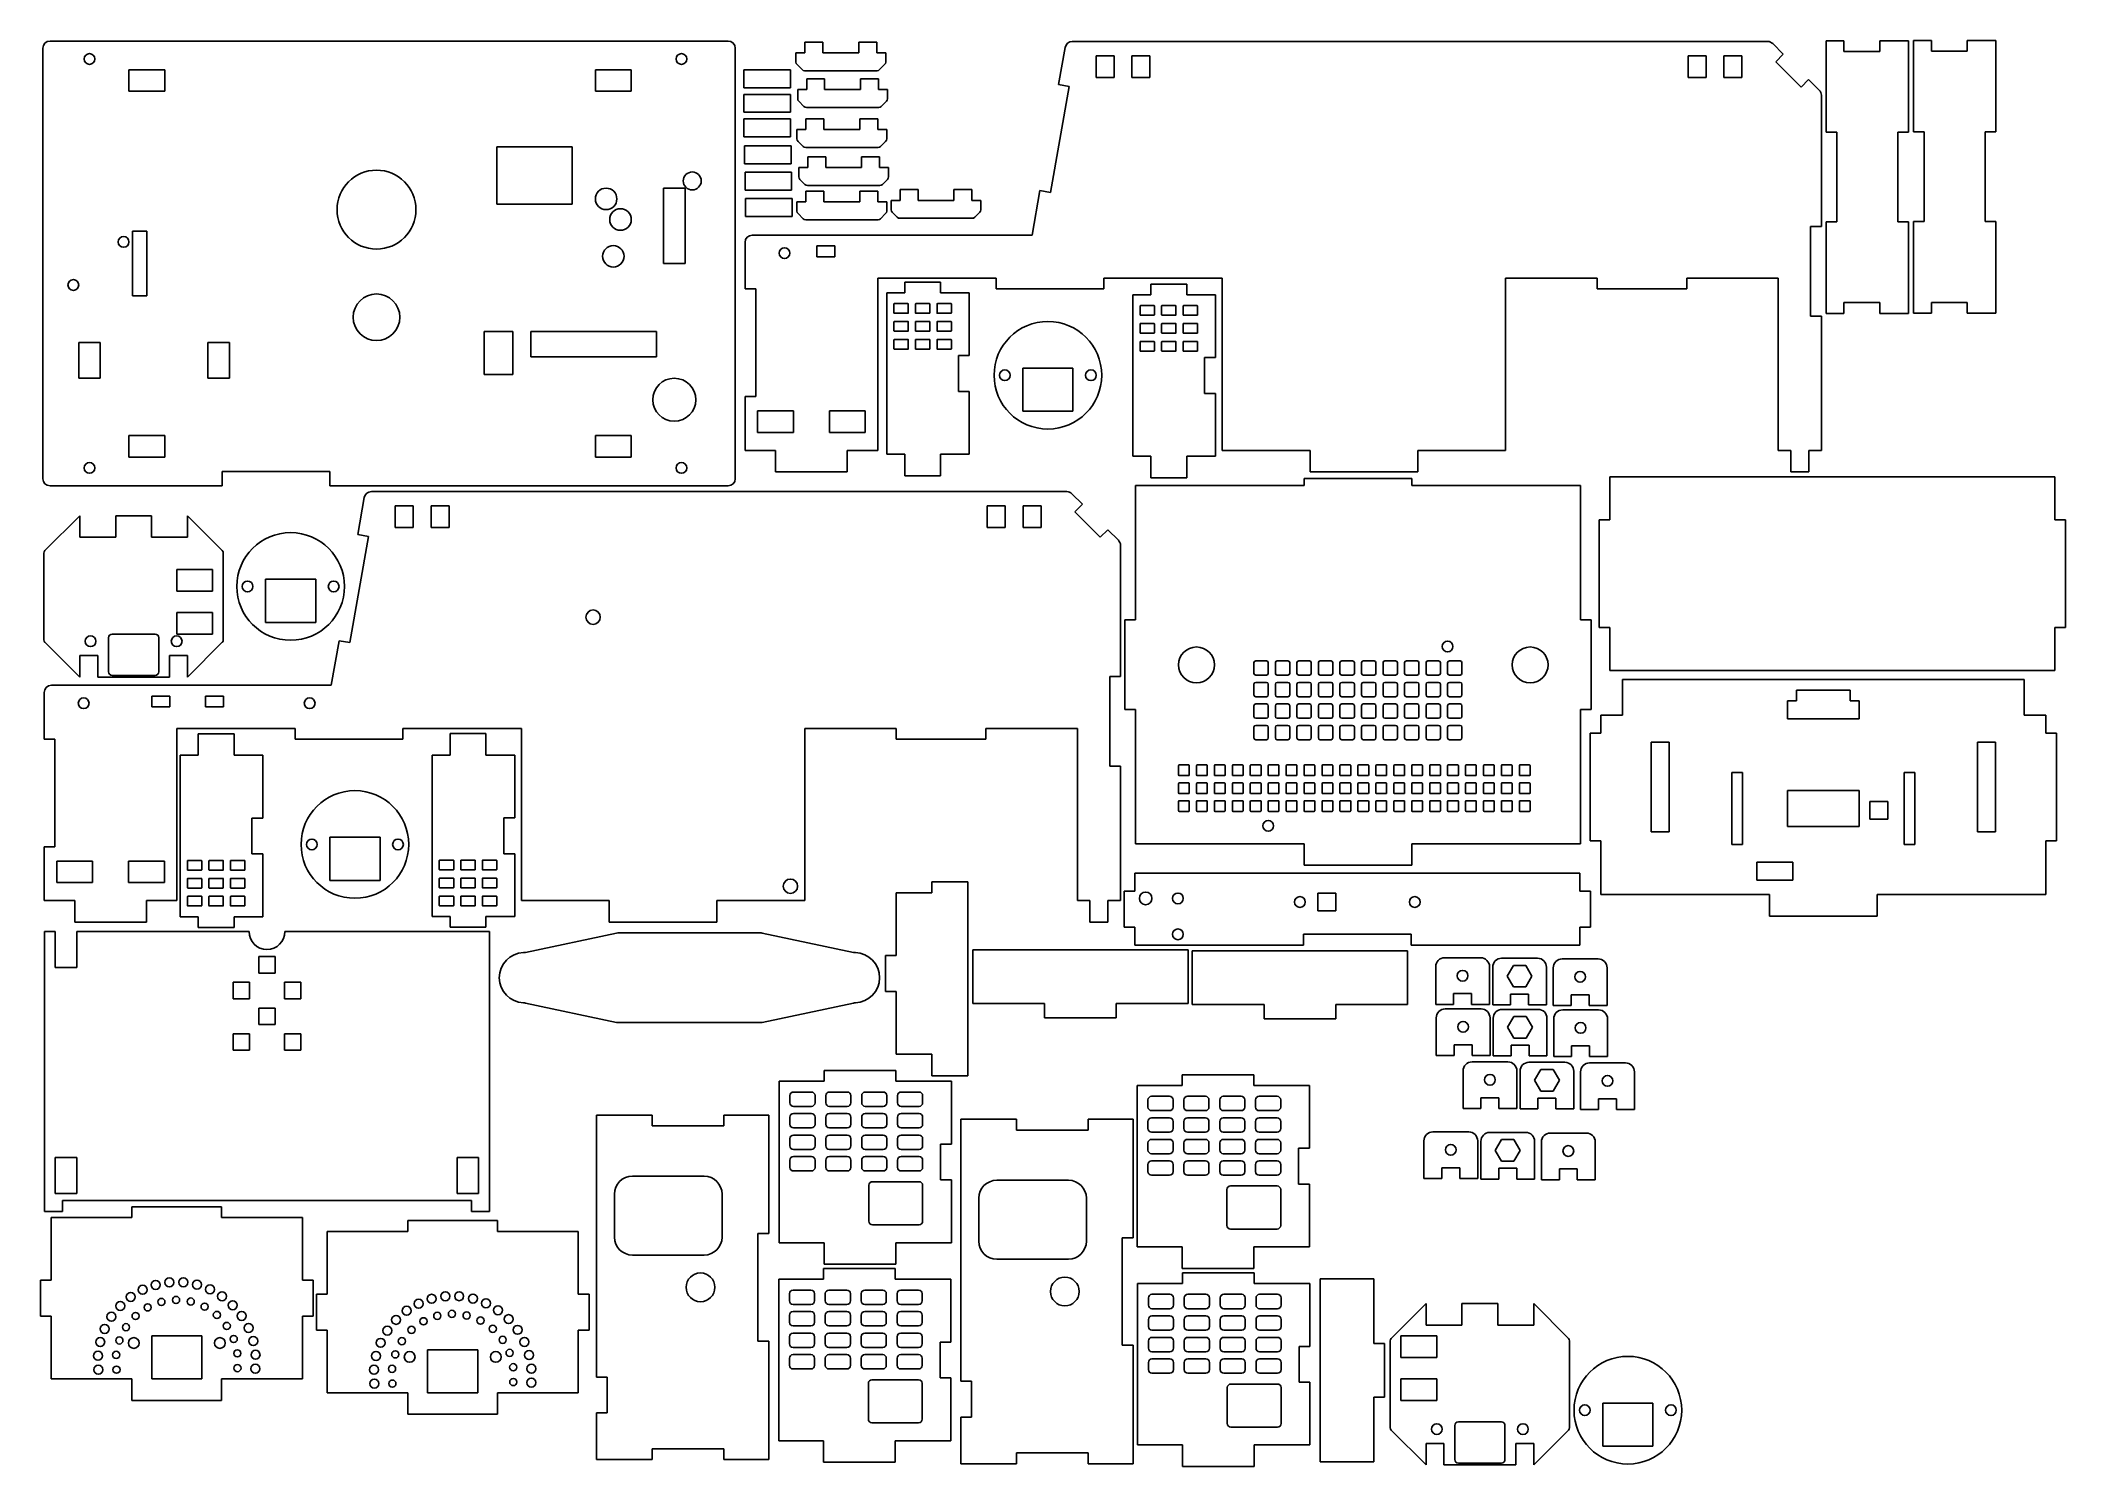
# Model space of a CAD drawing. Extents: x 1 to 566, y 1 to 398.
import ezdxf

# ---------------------------------------------------------------- set-up
doc = ezdxf.new("R2010")
doc.units = 0
doc.layers.get('0').update_dxf_attribs({"linetype": 'CONTINUOUS'})

msp = doc.modelspace()

# ---------------------------------------------------------------- linework, layer by layer
at = {"color": 7, "linetype": 'CONTINUOUS'}
for p, q in [((1.98, 395.97), (1.98, 275.97)), ((192.98, 397.97), (3.98, 397.97)), ((194.98, 275.97), (194.98, 395.97)), ((214.4, 397.7), (214.4, 394.7)), ((219.4, 397.7), (214.4, 397.7)), ((219.4, 394.7), (219.4, 397.7)), ((229.4, 397.7), (229.4, 394.7)), ((234.4, 397.7), (229.4, 397.7)), ((234.4, 394.7), (234.4, 397.7)), ((286.93, 396.19), (285.1, 385.85)), ((482.73, 397.85), (288.9, 397.85)), ((487.09, 394.31), (484.14, 397.26)), ((499, 398.04), (499, 372.54)), ((504, 398.04), (499, 398.04)), ((504, 395.04), (504, 398.04)), ((514, 398.04), (514, 395.04)), ((522, 398.04), (514, 398.04)), ((522, 372.54), (522, 398.04)), ((523.38, 398.12), (523.38, 372.62)), ((528.38, 398.12), (523.38, 398.12)), ((528.38, 395.12), (528.38, 398.12)), ((538.38, 395.12), (528.38, 395.12)), ((538.38, 398.12), (538.38, 395.12)), ((546.38, 398.12), (538.38, 398.12)), ((546.38, 372.62), (546.38, 398.12)), ((35.98, 389.97), (25.98, 389.97)), ((25.98, 389.97), (25.98, 383.97)), ((35.98, 383.97), (35.98, 389.97)), ((165.98, 389.97), (155.98, 389.97)), ((155.98, 389.97), (155.98, 383.97)), ((165.98, 383.97), (165.98, 389.97)), ((210.36, 389.94), (197.36, 389.94)), ((197.36, 389.94), (197.36, 384.94)), ((210.36, 384.94), (210.36, 389.94)), ((214.4, 394.7), (211.9, 394.7)), ((211.9, 394.7), (211.9, 392.11)), ((212.2, 391.4), (213.61, 389.99)), ((214.32, 389.7), (234.49, 389.7)), ((229.4, 394.7), (219.4, 394.7)), ((236.9, 394.7), (234.4, 394.7)), ((235.2, 389.99), (236.61, 391.4)), ((236.9, 392.11), (236.9, 394.7)), ((295.55, 393.85), (300.55, 393.85)), ((295.55, 387.85), (295.55, 393.85)), ((300.55, 393.85), (300.55, 387.85)), ((305.55, 393.85), (310.55, 393.85)), ((305.55, 387.85), (305.55, 393.85)), ((310.55, 393.85), (310.55, 387.85)), ((460.55, 393.85), (465.55, 393.85)), ((460.55, 387.85), (460.55, 393.85)), ((465.55, 393.85), (465.55, 387.85)), ((470.55, 393.85), (475.55, 393.85)), ((470.55, 387.85), (470.55, 393.85)), ((475.55, 393.85), (475.55, 387.85)), ((484.97, 392.19), (487.09, 394.31)), ((492.04, 385.12), (484.97, 392.19)), ((514, 395.04), (504, 395.04)), ((25.98, 383.97), (35.98, 383.97)), ((155.98, 383.97), (165.98, 383.97)), ((197.36, 384.94), (210.36, 384.94)), ((214.88, 384.47), (212.38, 384.47)), ((212.38, 384.47), (212.38, 381.88)), ((214.88, 387.47), (214.88, 384.47)), ((219.88, 387.47), (214.88, 387.47)), ((219.88, 384.47), (219.88, 387.47)), ((229.88, 384.47), (219.88, 384.47)), ((229.88, 387.47), (229.88, 384.47)), ((234.88, 387.47), (229.88, 387.47)), ((234.88, 384.47), (234.88, 387.47)), ((237.38, 384.47), (234.88, 384.47)), ((237.38, 381.88), (237.38, 384.47)), ((288.06, 385.32), (282.85, 355.78)), ((285.1, 385.85), (288.06, 385.32)), ((300.55, 387.85), (295.55, 387.85)), ((310.55, 387.85), (305.55, 387.85)), ((465.55, 387.85), (460.55, 387.85)), ((475.55, 387.85), (470.55, 387.85)), ((494.16, 387.24), (492.04, 385.12)), ((497.11, 384.29), (494.16, 387.24)), ((210.36, 383.1), (197.36, 383.1)), ((197.36, 383.1), (197.36, 378.1)), ((210.36, 378.1), (210.36, 383.1)), ((212.68, 381.17), (214.09, 379.76)), ((214.8, 379.47), (234.97, 379.47)), ((235.68, 379.76), (237.09, 381.17)), ((497.7, 346.27), (497.7, 382.88)), ((197.36, 378.1), (210.36, 378.1)), ((210.36, 376.26), (197.36, 376.26)), ((197.36, 376.26), (197.36, 371.26)), ((210.36, 371.26), (210.36, 376.26)), ((214.68, 373.28), (212.18, 373.28)), ((212.18, 373.28), (212.18, 370.69)), ((214.68, 376.28), (214.68, 373.28)), ((219.68, 376.28), (214.68, 376.28)), ((219.68, 373.28), (219.68, 376.28)), ((229.68, 373.28), (219.68, 373.28)), ((229.68, 376.28), (229.68, 373.28)), ((234.68, 376.28), (229.68, 376.28)), ((234.68, 373.28), (234.68, 376.28)), ((237.18, 373.28), (234.68, 373.28)), ((237.18, 370.69), (237.18, 373.28)), ((499, 372.54), (502, 372.54)), ((502, 372.54), (502, 347.54)), ((519, 372.54), (522, 372.54)), ((519, 347.54), (519, 372.54)), ((523.38, 372.62), (526.38, 372.62)), ((526.38, 372.62), (526.38, 347.62)), ((543.38, 372.62), (546.38, 372.62)), ((543.38, 347.62), (543.38, 372.62)), ((149.48, 368.47), (128.48, 368.47)), ((128.48, 368.47), (128.48, 352.47)), ((149.48, 352.47), (149.48, 368.47)), ((197.36, 371.26), (210.36, 371.26)), ((210.53, 368.77), (197.53, 368.77)), ((197.53, 368.77), (197.53, 363.77)), ((210.53, 363.77), (210.53, 368.77)), ((212.47, 369.99), (213.89, 368.57)), ((214.6, 368.28), (234.77, 368.28)), ((235.47, 368.57), (236.89, 369.99)), ((197.53, 363.77), (210.53, 363.77)), ((210.69, 361.44), (197.69, 361.44)), ((197.69, 361.44), (197.69, 356.44)), ((210.69, 356.44), (210.69, 361.44)), ((215.19, 362.7), (212.69, 362.7)), ((212.69, 362.7), (212.69, 360.12)), ((215.19, 365.7), (215.19, 362.7)), ((220.19, 365.7), (215.19, 365.7)), ((220.19, 362.7), (220.19, 365.7)), ((230.19, 362.7), (220.19, 362.7)), ((230.19, 365.7), (230.19, 362.7)), ((235.19, 365.7), (230.19, 365.7)), ((235.19, 362.7), (235.19, 365.7)), ((237.69, 362.7), (235.19, 362.7)), ((237.69, 360.12), (237.69, 362.7)), ((180.98, 356.97), (174.98, 356.97)), ((174.98, 356.97), (174.98, 335.97)), ((180.98, 335.97), (180.98, 356.97)), ((197.69, 356.44), (210.69, 356.44)), ((212.98, 359.41), (214.4, 357.99)), ((214.68, 356.14), (214.68, 353.14)), ((219.68, 356.14), (214.68, 356.14)), ((215.1, 357.7), (235.28, 357.7)), ((219.68, 353.14), (219.68, 356.14)), ((229.68, 356.14), (229.68, 353.14)), ((234.68, 356.14), (229.68, 356.14)), ((234.68, 353.14), (234.68, 356.14)), ((235.98, 357.99), (237.4, 359.41)), ((240.92, 356.55), (240.92, 353.55)), ((245.92, 356.55), (240.92, 356.55)), ((245.92, 353.55), (245.92, 356.55)), ((255.92, 356.55), (255.92, 353.55)), ((260.92, 356.55), (255.92, 356.55)), ((260.92, 353.55), (260.92, 356.55)), ((279.89, 356.3), (277.7, 343.85)), ((282.85, 355.78), (279.89, 356.3)), ((128.48, 352.47), (149.48, 352.47)), ((210.85, 354.1), (197.85, 354.1)), ((197.85, 354.1), (197.85, 349.1)), ((210.85, 349.1), (210.85, 354.1)), ((214.68, 353.14), (212.18, 353.14)), ((212.18, 353.14), (212.18, 350.56)), ((229.68, 353.14), (219.68, 353.14)), ((237.18, 353.14), (234.68, 353.14)), ((237.18, 350.56), (237.18, 353.14)), ((240.92, 353.55), (238.42, 353.55)), ((238.42, 353.55), (238.42, 350.96)), ((238.71, 350.26), (240.13, 348.84)), ((255.92, 353.55), (245.92, 353.55)), ((263.42, 353.55), (260.92, 353.55)), ((261.71, 348.84), (263.13, 350.26)), ((263.42, 350.96), (263.42, 353.55)), ((30.98, 344.97), (26.98, 344.97)), ((26.98, 344.97), (26.98, 326.97)), ((30.98, 326.97), (30.98, 344.97)), ((197.85, 349.1), (210.85, 349.1)), ((212.47, 349.85), (213.89, 348.43)), ((214.6, 348.14), (234.77, 348.14)), ((235.47, 348.43), (236.89, 349.85)), ((240.83, 348.55), (261.01, 348.55)), ((494.7, 346.27), (497.7, 346.27)), ((494.7, 321.27), (494.7, 346.27)), ((499, 347.54), (499, 322.04)), ((502, 347.54), (499, 347.54)), ((522, 347.54), (519, 347.54)), ((522, 322.04), (522, 347.54)), ((523.38, 347.62), (523.38, 322.12)), ((526.38, 347.62), (523.38, 347.62)), ((546.38, 347.62), (543.38, 347.62)), ((546.38, 322.12), (546.38, 347.62)), ((197.7, 341.85), (197.7, 328.85)), ((277.7, 343.85), (199.7, 343.85)), ((217.7, 340.85), (222.7, 340.85)), ((217.7, 337.85), (217.7, 340.85)), ((222.7, 340.85), (222.7, 337.85)), ((174.98, 335.97), (180.98, 335.97)), ((222.7, 337.85), (217.7, 337.85)), ((197.7, 328.85), (200.7, 328.85)), ((200.7, 328.85), (200.7, 298.85)), ((234.7, 331.85), (267.7, 331.85)), ((234.7, 283.85), (234.7, 331.85)), ((237.21, 327.78), (237.21, 282.78)), ((242.21, 327.78), (237.21, 327.78)), ((242.21, 330.78), (242.21, 327.78)), ((252.21, 330.78), (242.21, 330.78)), ((252.21, 327.78), (252.21, 330.78)), ((260.21, 327.78), (252.21, 327.78)), ((260.21, 310.28), (260.21, 327.78)), ((267.7, 331.85), (267.7, 328.85)), ((267.7, 328.85), (297.7, 328.85)), ((297.7, 331.85), (330.7, 331.85)), ((297.7, 328.85), (297.7, 331.85)), ((310.81, 330.23), (310.81, 327.23)), ((320.81, 330.23), (310.81, 330.23)), ((320.81, 327.23), (320.81, 330.23)), ((330.7, 331.85), (330.7, 283.85)), ((409.7, 331.85), (435.2, 331.85)), ((409.7, 283.85), (409.7, 331.85)), ((435.2, 331.85), (435.2, 328.85)), ((435.2, 328.85), (460.2, 328.85)), ((460.2, 331.85), (485.7, 331.85)), ((460.2, 328.85), (460.2, 331.85)), ((485.7, 331.85), (485.7, 283.85)), ((26.98, 326.97), (30.98, 326.97)), ((239.21, 324.68), (239.21, 322.18)), ((243.11, 324.78), (239.31, 324.78)), ((239.31, 322.08), (243.11, 322.08)), ((243.21, 322.18), (243.21, 324.68)), ((245.21, 324.68), (245.21, 322.18)), ((249.11, 324.78), (245.31, 324.78)), ((245.31, 322.08), (249.11, 322.08)), ((249.21, 322.18), (249.21, 324.68)), ((251.21, 324.68), (251.21, 322.18)), ((255.11, 324.78), (251.31, 324.78)), ((251.31, 322.08), (255.11, 322.08)), ((255.21, 322.18), (255.21, 324.68)), ((305.81, 327.23), (305.81, 282.23)), ((310.81, 327.23), (305.81, 327.23)), ((307.81, 324.13), (307.81, 321.63)), ((311.71, 324.23), (307.91, 324.23)), ((311.81, 321.63), (311.81, 324.13)), ((313.81, 324.13), (313.81, 321.63)), ((317.71, 324.23), (313.91, 324.23)), ((317.81, 321.63), (317.81, 324.13)), ((319.81, 324.13), (319.81, 321.63)), ((323.71, 324.23), (319.91, 324.23)), ((328.81, 327.23), (320.81, 327.23)), ((323.81, 321.63), (323.81, 324.13)), ((328.81, 309.73), (328.81, 327.23)), ((499, 322.04), (504, 322.04)), ((504, 325.04), (514, 325.04)), ((504, 322.04), (504, 325.04)), ((514, 325.04), (514, 322.04)), ((514, 322.04), (522, 322.04)), ((523.38, 322.12), (528.38, 322.12)), ((528.38, 325.12), (538.38, 325.12)), ((528.38, 322.12), (528.38, 325.12)), ((538.38, 325.12), (538.38, 322.12)), ((538.38, 322.12), (546.38, 322.12)), ((132.98, 316.97), (124.98, 316.97)), ((124.98, 316.97), (124.98, 304.97)), ((132.98, 304.97), (132.98, 316.97)), ((172.98, 316.97), (137.98, 316.97)), ((137.98, 316.97), (137.98, 309.97)), ((172.98, 309.97), (172.98, 316.97)), ((239.21, 319.68), (239.21, 317.18)), ((243.11, 319.78), (239.31, 319.78)), ((239.31, 317.08), (243.11, 317.08)), ((243.21, 317.18), (243.21, 319.68)), ((245.21, 319.68), (245.21, 317.18)), ((249.11, 319.78), (245.31, 319.78)), ((245.31, 317.08), (249.11, 317.08)), ((249.21, 317.18), (249.21, 319.68)), ((251.21, 319.68), (251.21, 317.18)), ((255.11, 319.78), (251.31, 319.78)), ((251.31, 317.08), (255.11, 317.08)), ((255.21, 317.18), (255.21, 319.68)), ((307.81, 319.13), (307.81, 316.63)), ((307.91, 321.53), (311.71, 321.53)), ((311.71, 319.23), (307.91, 319.23)), ((307.91, 316.53), (311.71, 316.53)), ((311.81, 316.63), (311.81, 319.13)), ((313.81, 319.13), (313.81, 316.63)), ((313.91, 321.53), (317.71, 321.53)), ((317.71, 319.23), (313.91, 319.23)), ((313.91, 316.53), (317.71, 316.53)), ((317.81, 316.63), (317.81, 319.13)), ((319.81, 319.13), (319.81, 316.63)), ((319.91, 321.53), (323.71, 321.53)), ((323.71, 319.23), (319.91, 319.23)), ((319.91, 316.53), (323.71, 316.53)), ((323.81, 316.63), (323.81, 319.13)), ((497.7, 321.27), (494.7, 321.27)), ((497.7, 283.85), (497.7, 321.27)), ((17.98, 313.97), (11.98, 313.97)), ((11.98, 313.97), (11.98, 303.97)), ((17.98, 303.97), (17.98, 313.97)), ((53.98, 313.97), (47.98, 313.97)), ((47.98, 313.97), (47.98, 303.97)), ((53.98, 303.97), (53.98, 313.97)), ((239.21, 314.68), (239.21, 312.18)), ((243.11, 314.78), (239.31, 314.78)), ((239.31, 312.08), (243.11, 312.08)), ((243.21, 312.18), (243.21, 314.68)), ((245.21, 314.68), (245.21, 312.18)), ((249.11, 314.78), (245.31, 314.78)), ((245.31, 312.08), (249.11, 312.08)), ((249.21, 312.18), (249.21, 314.68)), ((251.21, 314.68), (251.21, 312.18)), ((255.11, 314.78), (251.31, 314.78)), ((251.31, 312.08), (255.11, 312.08)), ((255.21, 312.18), (255.21, 314.68)), ((307.81, 314.13), (307.81, 311.63)), ((311.71, 314.23), (307.91, 314.23)), ((307.91, 311.53), (311.71, 311.53)), ((311.81, 311.63), (311.81, 314.13)), ((313.81, 314.13), (313.81, 311.63)), ((317.71, 314.23), (313.91, 314.23)), ((313.91, 311.53), (317.71, 311.53)), ((317.81, 311.63), (317.81, 314.13)), ((319.81, 314.13), (319.81, 311.63)), ((323.71, 314.23), (319.91, 314.23)), ((319.91, 311.53), (323.71, 311.53)), ((323.81, 311.63), (323.81, 314.13)), ((124.98, 304.97), (132.98, 304.97)), ((137.98, 309.97), (172.98, 309.97)), ((257.21, 310.28), (260.21, 310.28)), ((257.21, 300.28), (257.21, 310.28)), ((289.11, 306.8), (275.11, 306.8)), ((275.11, 306.8), (275.11, 294.8)), ((289.11, 294.8), (289.11, 306.8)), ((325.81, 309.73), (328.81, 309.73)), ((325.81, 299.73), (325.81, 309.73)), ((11.98, 303.97), (17.98, 303.97)), ((47.98, 303.97), (53.98, 303.97)), ((260.21, 300.28), (257.21, 300.28)), ((260.21, 282.78), (260.21, 300.28)), ((328.81, 299.73), (325.81, 299.73)), ((328.81, 282.23), (328.81, 299.73)), ((200.7, 298.85), (197.7, 298.85)), ((197.7, 298.85), (197.7, 283.85)), ((201.2, 294.85), (211.2, 294.85)), ((201.2, 288.85), (201.2, 294.85)), ((211.2, 294.85), (211.2, 288.85)), ((221.2, 294.85), (231.2, 294.85)), ((221.2, 288.85), (221.2, 294.85)), ((231.2, 294.85), (231.2, 288.85)), ((275.11, 294.8), (289.11, 294.8)), ((35.98, 287.97), (25.98, 287.97)), ((25.98, 287.97), (25.98, 281.97)), ((35.98, 281.97), (35.98, 287.97)), ((165.98, 287.97), (155.98, 287.97)), ((155.98, 287.97), (155.98, 281.97)), ((165.98, 281.97), (165.98, 287.97)), ((211.2, 288.85), (201.2, 288.85)), ((231.2, 288.85), (221.2, 288.85)), ((197.7, 283.85), (206.2, 283.85)), ((206.2, 283.85), (206.2, 277.85)), ((226.2, 283.85), (234.7, 283.85)), ((226.2, 277.85), (226.2, 283.85)), ((237.21, 282.78), (242.21, 282.78)), ((242.21, 282.78), (242.21, 276.78)), ((252.21, 282.78), (260.21, 282.78)), ((252.21, 276.78), (252.21, 282.78)), ((305.81, 282.23), (310.81, 282.23)), ((310.81, 282.23), (310.81, 276.23)), ((320.81, 282.23), (328.81, 282.23)), ((320.81, 276.23), (320.81, 282.23)), ((330.7, 283.85), (355.2, 283.85)), ((355.2, 283.85), (355.2, 277.85)), ((385.2, 283.85), (409.7, 283.85)), ((385.2, 277.85), (385.2, 283.85)), ((485.7, 283.85), (489.2, 283.85)), ((489.2, 283.85), (489.2, 277.85)), ((494.2, 283.85), (497.7, 283.85)), ((494.2, 277.85), (494.2, 283.85)), ((25.98, 281.97), (35.98, 281.97)), ((81.98, 277.97), (51.98, 277.97)), ((51.98, 277.97), (51.98, 273.97)), ((81.98, 273.97), (81.98, 277.97)), ((155.98, 281.97), (165.98, 281.97)), ((206.2, 277.85), (226.2, 277.85)), ((242.21, 276.78), (252.21, 276.78)), ((355.2, 277.85), (385.2, 277.85)), ((489.2, 277.85), (494.2, 277.85)), ((3.98, 273.97), (51.98, 273.97)), ((81.98, 273.97), (192.98, 273.97)), ((287.38, 272.37), (93.55, 272.37)), ((291.75, 268.83), (288.8, 271.78)), ((306.53, 274.06), (306.53, 236.63)), ((353.53, 274.06), (306.53, 274.06)), ((310.81, 276.23), (320.81, 276.23)), ((353.53, 276.06), (353.53, 274.06)), ((383.53, 276.06), (353.53, 276.06)), ((383.53, 274.06), (383.53, 276.06)), ((430.53, 274.06), (383.53, 274.06)), ((430.53, 236.63), (430.53, 274.06)), ((438.75, 276.5), (438.75, 264.5)), ((562.75, 276.5), (438.75, 276.5)), ((562.75, 264.5), (562.75, 276.5)), ((12.28, 265.65), (2.57, 255.94)), ((12.28, 265.65), (12.28, 259.65)), ((22.28, 259.65), (22.28, 265.65)), ((32.28, 265.65), (22.28, 265.65)), ((32.28, 265.65), (32.28, 259.65)), ((42.28, 259.65), (42.28, 265.65)), ((51.99, 255.94), (42.28, 265.65)), ((91.58, 270.71), (89.76, 260.37)), ((100.21, 268.37), (105.21, 268.37)), ((100.21, 262.37), (100.21, 268.37)), ((105.21, 268.37), (105.21, 262.37)), ((110.21, 268.37), (115.21, 268.37)), ((110.21, 262.37), (110.21, 268.37)), ((115.21, 268.37), (115.21, 262.37)), ((265.21, 268.37), (270.21, 268.37)), ((265.21, 262.37), (265.21, 268.37)), ((270.21, 268.37), (270.21, 262.37)), ((275.21, 268.37), (280.21, 268.37)), ((275.21, 262.37), (275.21, 268.37)), ((280.21, 268.37), (280.21, 262.37)), ((289.63, 266.71), (291.75, 268.83)), ((296.7, 259.64), (289.63, 266.71)), ((12.28, 259.65), (22.28, 259.65)), ((32.28, 259.65), (42.28, 259.65)), ((92.71, 259.85), (87.5, 230.3)), ((89.76, 260.37), (92.71, 259.85)), ((105.21, 262.37), (100.21, 262.37)), ((115.21, 262.37), (110.21, 262.37)), ((270.21, 262.37), (265.21, 262.37)), ((280.21, 262.37), (275.21, 262.37)), ((298.82, 261.76), (296.7, 259.64)), ((301.77, 258.81), (298.82, 261.76)), ((435.75, 264.5), (435.75, 234.5)), ((438.75, 264.5), (435.75, 264.5)), ((565.75, 264.5), (562.75, 264.5)), ((565.75, 234.5), (565.75, 264.5)), ((2.28, 255.24), (2.28, 231.06)), ((52.28, 231.06), (52.28, 255.24)), ((302.35, 220.8), (302.35, 257.4)), ((49.28, 250.65), (39.28, 250.65)), ((39.28, 250.65), (39.28, 244.65)), ((49.28, 244.65), (49.28, 250.65)), ((39.28, 244.65), (49.28, 244.65)), ((78.04, 247.93), (64.04, 247.93)), ((64.04, 247.93), (64.04, 235.93)), ((78.04, 235.93), (78.04, 247.93)), ((49.28, 238.65), (39.28, 238.65)), ((39.28, 238.65), (39.28, 232.65)), ((49.28, 232.65), (49.28, 238.65)), ((20.28, 231.65), (20.28, 222.15)), ((33.28, 232.65), (21.28, 232.65)), ((34.28, 222.15), (34.28, 231.65)), ((39.28, 232.65), (49.28, 232.65)), ((64.04, 235.93), (78.04, 235.93)), ((303.53, 236.63), (303.53, 211.63)), ((306.53, 236.63), (303.53, 236.63)), ((433.53, 236.63), (430.53, 236.63)), ((433.53, 211.63), (433.53, 236.63)), ((435.75, 234.5), (438.75, 234.5)), ((438.75, 234.5), (438.75, 222.5)), ((562.75, 234.5), (565.75, 234.5)), ((562.75, 222.5), (562.75, 234.5)), ((2.57, 230.36), (12.28, 220.65)), ((17.28, 226.65), (12.28, 226.65)), ((12.28, 226.65), (12.28, 220.65)), ((17.28, 220.65), (17.28, 226.65)), ((42.28, 226.65), (37.28, 226.65)), ((37.28, 226.65), (37.28, 220.65)), ((42.28, 220.65), (51.99, 230.36)), ((42.28, 220.65), (42.28, 226.65)), ((84.55, 230.82), (82.35, 218.37)), ((87.5, 230.3), (84.55, 230.82)), ((17.28, 220.65), (37.28, 220.65)), ((21.28, 221.15), (33.28, 221.15)), ((299.35, 220.8), (302.35, 220.8)), ((299.35, 195.8), (299.35, 220.8)), ((339.53, 224.7), (339.53, 221.7)), ((343.03, 225.2), (340.03, 225.2)), ((340.03, 221.2), (343.03, 221.2)), ((343.53, 221.7), (343.53, 224.7)), ((345.53, 224.7), (345.53, 221.7)), ((349.03, 225.2), (346.03, 225.2)), ((346.03, 221.2), (349.03, 221.2)), ((349.53, 221.7), (349.53, 224.7)), ((351.53, 224.7), (351.53, 221.7)), ((355.03, 225.2), (352.03, 225.2)), ((352.03, 221.2), (355.03, 221.2)), ((355.53, 221.7), (355.53, 224.7)), ((357.53, 224.7), (357.53, 221.7)), ((361.03, 225.2), (358.03, 225.2)), ((358.03, 221.2), (361.03, 221.2)), ((361.53, 221.7), (361.53, 224.7)), ((363.53, 224.7), (363.53, 221.7)), ((367.03, 225.2), (364.03, 225.2)), ((364.03, 221.2), (367.03, 221.2)), ((367.53, 221.7), (367.53, 224.7)), ((369.53, 224.7), (369.53, 221.7)), ((373.03, 225.2), (370.03, 225.2)), ((370.03, 221.2), (373.03, 221.2)), ((373.53, 221.7), (373.53, 224.7)), ((375.53, 224.7), (375.53, 221.7)), ((379.03, 225.2), (376.03, 225.2)), ((376.03, 221.2), (379.03, 221.2)), ((379.53, 221.7), (379.53, 224.7)), ((381.53, 224.7), (381.53, 221.7)), ((385.03, 225.2), (382.03, 225.2)), ((382.03, 221.2), (385.03, 221.2)), ((385.53, 221.7), (385.53, 224.7)), ((387.53, 224.7), (387.53, 221.7)), ((391.03, 225.2), (388.03, 225.2)), ((388.03, 221.2), (391.03, 221.2)), ((391.53, 221.7), (391.53, 224.7)), ((393.53, 224.7), (393.53, 221.7)), ((397.03, 225.2), (394.03, 225.2)), ((394.03, 221.2), (397.03, 221.2)), ((397.53, 221.7), (397.53, 224.7)), ((438.75, 222.5), (562.75, 222.5)), ((2.35, 216.37), (2.35, 203.37)), ((82.35, 218.37), (4.35, 218.37)), ((32.35, 215.37), (37.35, 215.37)), ((32.35, 212.37), (32.35, 215.37)), ((37.35, 215.37), (37.35, 212.37)), ((47.35, 215.37), (52.35, 215.37)), ((47.35, 212.37), (47.35, 215.37)), ((52.35, 215.37), (52.35, 212.37)), ((339.53, 218.7), (339.53, 215.7)), ((343.03, 219.2), (340.03, 219.2)), ((340.03, 215.2), (343.03, 215.2)), ((343.53, 215.7), (343.53, 218.7)), ((345.53, 218.7), (345.53, 215.7)), ((349.03, 219.2), (346.03, 219.2)), ((346.03, 215.2), (349.03, 215.2)), ((349.53, 215.7), (349.53, 218.7)), ((351.53, 218.7), (351.53, 215.7)), ((355.03, 219.2), (352.03, 219.2)), ((352.03, 215.2), (355.03, 215.2)), ((355.53, 215.7), (355.53, 218.7)), ((357.53, 218.7), (357.53, 215.7)), ((361.03, 219.2), (358.03, 219.2)), ((358.03, 215.2), (361.03, 215.2)), ((361.53, 215.7), (361.53, 218.7)), ((363.53, 218.7), (363.53, 215.7)), ((367.03, 219.2), (364.03, 219.2)), ((364.03, 215.2), (367.03, 215.2)), ((367.53, 215.7), (367.53, 218.7)), ((369.53, 218.7), (369.53, 215.7)), ((373.03, 219.2), (370.03, 219.2)), ((370.03, 215.2), (373.03, 215.2)), ((373.53, 215.7), (373.53, 218.7)), ((375.53, 218.7), (375.53, 215.7)), ((379.03, 219.2), (376.03, 219.2)), ((376.03, 215.2), (379.03, 215.2)), ((379.53, 215.7), (379.53, 218.7)), ((381.53, 218.7), (381.53, 215.7)), ((385.03, 219.2), (382.03, 219.2)), ((382.03, 215.2), (385.03, 215.2)), ((385.53, 215.7), (385.53, 218.7)), ((387.53, 218.7), (387.53, 215.7)), ((391.03, 219.2), (388.03, 219.2)), ((388.03, 215.2), (391.03, 215.2)), ((391.53, 215.7), (391.53, 218.7)), ((393.53, 218.7), (393.53, 215.7)), ((397.03, 219.2), (394.03, 219.2)), ((394.03, 215.2), (397.03, 215.2)), ((397.53, 215.7), (397.53, 218.7)), ((442.26, 210.03), (442.26, 220.03)), ((554.26, 220.03), (442.26, 220.03)), ((505.76, 217.03), (490.76, 217.03)), ((490.76, 217.03), (490.76, 214.03)), ((505.76, 214.03), (505.76, 217.03)), ((554.26, 220.03), (554.26, 210.03)), ((37.35, 212.37), (32.35, 212.37)), ((52.35, 212.37), (47.35, 212.37)), ((303.53, 211.63), (306.53, 211.63)), ((306.53, 211.63), (306.53, 174.2)), ((339.53, 212.7), (339.53, 209.7)), ((343.03, 213.2), (340.03, 213.2)), ((340.03, 209.2), (343.03, 209.2)), ((343.53, 209.7), (343.53, 212.7)), ((345.53, 212.7), (345.53, 209.7)), ((349.03, 213.2), (346.03, 213.2)), ((346.03, 209.2), (349.03, 209.2)), ((349.53, 209.7), (349.53, 212.7)), ((351.53, 212.7), (351.53, 209.7)), ((355.03, 213.2), (352.03, 213.2)), ((352.03, 209.2), (355.03, 209.2)), ((355.53, 209.7), (355.53, 212.7)), ((357.53, 212.7), (357.53, 209.7)), ((361.03, 213.2), (358.03, 213.2)), ((358.03, 209.2), (361.03, 209.2)), ((361.53, 209.7), (361.53, 212.7)), ((363.53, 212.7), (363.53, 209.7)), ((367.03, 213.2), (364.03, 213.2)), ((364.03, 209.2), (367.03, 209.2)), ((367.53, 209.7), (367.53, 212.7)), ((369.53, 212.7), (369.53, 209.7)), ((373.03, 213.2), (370.03, 213.2)), ((370.03, 209.2), (373.03, 209.2)), ((373.53, 209.7), (373.53, 212.7)), ((375.53, 212.7), (375.53, 209.7)), ((379.03, 213.2), (376.03, 213.2)), ((376.03, 209.2), (379.03, 209.2)), ((379.53, 209.7), (379.53, 212.7)), ((381.53, 212.7), (381.53, 209.7)), ((385.03, 213.2), (382.03, 213.2)), ((382.03, 209.2), (385.03, 209.2)), ((385.53, 209.7), (385.53, 212.7)), ((387.53, 212.7), (387.53, 209.7)), ((391.03, 213.2), (388.03, 213.2)), ((388.03, 209.2), (391.03, 209.2)), ((391.53, 209.7), (391.53, 212.7)), ((393.53, 212.7), (393.53, 209.7)), ((397.03, 213.2), (394.03, 213.2)), ((394.03, 209.2), (397.03, 209.2)), ((397.53, 209.7), (397.53, 212.7)), ((430.53, 211.63), (433.53, 211.63)), ((430.53, 174.2), (430.53, 211.63)), ((436.26, 210.03), (442.26, 210.03)), ((436.26, 210.03), (436.26, 205.03)), ((490.76, 214.03), (488.26, 214.03)), ((488.26, 214.03), (488.26, 209.03)), ((488.26, 209.03), (508.26, 209.03)), ((508.26, 214.03), (505.76, 214.03)), ((508.26, 209.03), (508.26, 214.03)), ((554.26, 210.03), (560.26, 210.03)), ((560.26, 205.03), (560.26, 210.03)), ((2.35, 203.37), (5.35, 203.37)), ((5.35, 203.37), (5.35, 173.37)), ((39.35, 206.37), (72.35, 206.37)), ((39.35, 158.37), (39.35, 206.37)), ((45.27, 204.86), (45.27, 198.86)), ((55.27, 204.86), (45.27, 204.86)), ((55.27, 198.86), (55.27, 204.86)), ((72.35, 206.37), (72.35, 203.37)), ((72.35, 203.37), (102.35, 203.37)), ((102.35, 206.37), (135.35, 206.37)), ((102.35, 203.37), (102.35, 206.37)), ((115.49, 204.92), (115.49, 198.92)), ((125.49, 204.92), (115.49, 204.92)), ((125.49, 198.92), (125.49, 204.92)), ((135.35, 206.37), (135.35, 158.37)), ((214.35, 206.37), (239.85, 206.37)), ((214.35, 158.37), (214.35, 206.37)), ((239.85, 206.37), (239.85, 203.37)), ((239.85, 203.37), (264.85, 203.37)), ((264.85, 206.37), (290.35, 206.37)), ((264.85, 203.37), (264.85, 206.37)), ((290.35, 206.37), (290.35, 158.37)), ((339.53, 206.7), (339.53, 203.7)), ((343.03, 207.2), (340.03, 207.2)), ((340.03, 203.2), (343.03, 203.2)), ((343.53, 203.7), (343.53, 206.7)), ((345.53, 206.7), (345.53, 203.7)), ((349.03, 207.2), (346.03, 207.2)), ((346.03, 203.2), (349.03, 203.2)), ((349.53, 203.7), (349.53, 206.7)), ((351.53, 206.7), (351.53, 203.7)), ((355.03, 207.2), (352.03, 207.2)), ((352.03, 203.2), (355.03, 203.2)), ((355.53, 203.7), (355.53, 206.7)), ((357.53, 206.7), (357.53, 203.7)), ((361.03, 207.2), (358.03, 207.2)), ((358.03, 203.2), (361.03, 203.2)), ((361.53, 203.7), (361.53, 206.7)), ((363.53, 206.7), (363.53, 203.7)), ((367.03, 207.2), (364.03, 207.2)), ((364.03, 203.2), (367.03, 203.2)), ((367.53, 203.7), (367.53, 206.7)), ((369.53, 206.7), (369.53, 203.7)), ((373.03, 207.2), (370.03, 207.2)), ((370.03, 203.2), (373.03, 203.2)), ((373.53, 203.7), (373.53, 206.7)), ((375.53, 206.7), (375.53, 203.7)), ((379.03, 207.2), (376.03, 207.2)), ((376.03, 203.2), (379.03, 203.2)), ((379.53, 203.7), (379.53, 206.7)), ((381.53, 206.7), (381.53, 203.7)), ((385.03, 207.2), (382.03, 207.2)), ((382.03, 203.2), (385.03, 203.2)), ((385.53, 203.7), (385.53, 206.7)), ((387.53, 206.7), (387.53, 203.7)), ((391.03, 207.2), (388.03, 207.2)), ((388.03, 203.2), (391.03, 203.2)), ((391.53, 203.7), (391.53, 206.7)), ((393.53, 206.7), (393.53, 203.7)), ((397.03, 207.2), (394.03, 207.2)), ((394.03, 203.2), (397.03, 203.2)), ((397.53, 203.7), (397.53, 206.7)), ((433.26, 205.03), (433.26, 175.03)), ((436.26, 205.03), (433.26, 205.03)), ((563.26, 205.03), (560.26, 205.03)), ((563.26, 175.03), (563.26, 205.03)), ((40.27, 198.86), (40.27, 153.86)), ((45.27, 198.86), (40.27, 198.86)), ((63.27, 198.86), (55.27, 198.86)), ((63.27, 181.36), (63.27, 198.86)), ((110.49, 198.92), (110.49, 153.92)), ((115.49, 198.92), (110.49, 198.92)), ((133.49, 198.92), (125.49, 198.92)), ((133.49, 181.42), (133.49, 198.92)), ((455.26, 202.53), (450.26, 202.53)), ((450.26, 202.53), (450.26, 177.53)), ((455.26, 177.53), (455.26, 202.53)), ((546.26, 202.53), (541.26, 202.53)), ((541.26, 202.53), (541.26, 177.53)), ((546.26, 177.53), (546.26, 202.53)), ((302.35, 195.8), (299.35, 195.8)), ((302.35, 158.37), (302.35, 195.8)), ((318.53, 196), (318.53, 193.4)), ((321.33, 196.2), (318.73, 196.2)), ((318.73, 193.2), (321.33, 193.2)), ((321.53, 193.4), (321.53, 196)), ((323.53, 196), (323.53, 193.4)), ((326.33, 196.2), (323.73, 196.2)), ((323.73, 193.2), (326.33, 193.2)), ((326.53, 193.4), (326.53, 196)), ((328.53, 196), (328.53, 193.4)), ((331.33, 196.2), (328.73, 196.2)), ((328.73, 193.2), (331.33, 193.2)), ((331.53, 193.4), (331.53, 196)), ((333.53, 196), (333.53, 193.4)), ((336.33, 196.2), (333.73, 196.2)), ((333.73, 193.2), (336.33, 193.2)), ((336.53, 193.4), (336.53, 196)), ((338.53, 196), (338.53, 193.4)), ((341.33, 196.2), (338.73, 196.2)), ((338.73, 193.2), (341.33, 193.2)), ((341.53, 193.4), (341.53, 196)), ((343.53, 196), (343.53, 193.4)), ((346.33, 196.2), (343.73, 196.2)), ((343.73, 193.2), (346.33, 193.2)), ((346.53, 193.4), (346.53, 196)), ((348.53, 196), (348.53, 193.4)), ((351.33, 196.2), (348.73, 196.2)), ((348.73, 193.2), (351.33, 193.2)), ((351.53, 193.4), (351.53, 196)), ((353.53, 196), (353.53, 193.4)), ((356.33, 196.2), (353.73, 196.2)), ((353.73, 193.2), (356.33, 193.2)), ((356.53, 193.4), (356.53, 196)), ((358.53, 196), (358.53, 193.4)), ((361.33, 196.2), (358.73, 196.2)), ((358.73, 193.2), (361.33, 193.2)), ((361.53, 193.4), (361.53, 196)), ((363.53, 196), (363.53, 193.4)), ((366.33, 196.2), (363.73, 196.2)), ((363.73, 193.2), (366.33, 193.2)), ((366.53, 193.4), (366.53, 196)), ((368.53, 196), (368.53, 193.4)), ((371.33, 196.2), (368.73, 196.2)), ((368.73, 193.2), (371.33, 193.2)), ((371.53, 193.4), (371.53, 196)), ((373.53, 196), (373.53, 193.4)), ((376.33, 196.2), (373.73, 196.2)), ((373.73, 193.2), (376.33, 193.2)), ((376.53, 193.4), (376.53, 196)), ((378.53, 196), (378.53, 193.4)), ((381.33, 196.2), (378.73, 196.2)), ((378.73, 193.2), (381.33, 193.2)), ((381.53, 193.4), (381.53, 196)), ((383.53, 196), (383.53, 193.4)), ((386.33, 196.2), (383.73, 196.2)), ((383.73, 193.2), (386.33, 193.2)), ((386.53, 193.4), (386.53, 196)), ((388.53, 196), (388.53, 193.4)), ((391.33, 196.2), (388.73, 196.2)), ((388.73, 193.2), (391.33, 193.2)), ((391.53, 193.4), (391.53, 196)), ((393.53, 196), (393.53, 193.4)), ((396.33, 196.2), (393.73, 196.2)), ((393.73, 193.2), (396.33, 193.2)), ((396.53, 193.4), (396.53, 196)), ((398.53, 196), (398.53, 193.4)), ((401.33, 196.2), (398.73, 196.2)), ((398.73, 193.2), (401.33, 193.2)), ((401.53, 193.4), (401.53, 196)), ((403.53, 196), (403.53, 193.4)), ((406.33, 196.2), (403.73, 196.2)), ((403.73, 193.2), (406.33, 193.2)), ((406.53, 193.4), (406.53, 196)), ((408.53, 196), (408.53, 193.4)), ((411.33, 196.2), (408.73, 196.2)), ((408.73, 193.2), (411.33, 193.2)), ((411.53, 193.4), (411.53, 196)), ((413.53, 196), (413.53, 193.4)), ((416.33, 196.2), (413.73, 196.2)), ((413.73, 193.2), (416.33, 193.2)), ((416.53, 193.4), (416.53, 196)), ((475.76, 194.03), (472.76, 194.03)), ((472.76, 194.03), (472.76, 174.03)), ((475.76, 174.03), (475.76, 194.03)), ((523.76, 194.03), (520.76, 194.03)), ((520.76, 194.03), (520.76, 174.03)), ((523.76, 174.03), (523.76, 194.03)), ((318.53, 191), (318.53, 188.4)), ((321.33, 191.2), (318.73, 191.2)), ((318.73, 188.2), (321.33, 188.2)), ((321.53, 188.4), (321.53, 191)), ((323.53, 191), (323.53, 188.4)), ((326.33, 191.2), (323.73, 191.2)), ((323.73, 188.2), (326.33, 188.2)), ((326.53, 188.4), (326.53, 191)), ((328.53, 191), (328.53, 188.4)), ((331.33, 191.2), (328.73, 191.2)), ((328.73, 188.2), (331.33, 188.2)), ((331.53, 188.4), (331.53, 191)), ((333.53, 191), (333.53, 188.4)), ((336.33, 191.2), (333.73, 191.2)), ((333.73, 188.2), (336.33, 188.2)), ((336.53, 188.4), (336.53, 191)), ((338.53, 191), (338.53, 188.4)), ((341.33, 191.2), (338.73, 191.2)), ((338.73, 188.2), (341.33, 188.2)), ((341.53, 188.4), (341.53, 191)), ((343.53, 191), (343.53, 188.4)), ((346.33, 191.2), (343.73, 191.2)), ((343.73, 188.2), (346.33, 188.2)), ((346.53, 188.4), (346.53, 191)), ((348.53, 191), (348.53, 188.4)), ((351.33, 191.2), (348.73, 191.2)), ((348.73, 188.2), (351.33, 188.2)), ((351.53, 188.4), (351.53, 191)), ((353.53, 191), (353.53, 188.4)), ((356.33, 191.2), (353.73, 191.2)), ((353.73, 188.2), (356.33, 188.2)), ((356.53, 188.4), (356.53, 191)), ((358.53, 191), (358.53, 188.4)), ((361.33, 191.2), (358.73, 191.2)), ((358.73, 188.2), (361.33, 188.2)), ((361.53, 188.4), (361.53, 191)), ((363.53, 191), (363.53, 188.4)), ((366.33, 191.2), (363.73, 191.2)), ((363.73, 188.2), (366.33, 188.2)), ((366.53, 188.4), (366.53, 191)), ((368.53, 191), (368.53, 188.4)), ((371.33, 191.2), (368.73, 191.2)), ((368.73, 188.2), (371.33, 188.2)), ((371.53, 188.4), (371.53, 191)), ((373.53, 191), (373.53, 188.4)), ((376.33, 191.2), (373.73, 191.2)), ((373.73, 188.2), (376.33, 188.2)), ((376.53, 188.4), (376.53, 191)), ((378.53, 191), (378.53, 188.4)), ((381.33, 191.2), (378.73, 191.2)), ((378.73, 188.2), (381.33, 188.2)), ((381.53, 188.4), (381.53, 191)), ((383.53, 191), (383.53, 188.4)), ((386.33, 191.2), (383.73, 191.2)), ((383.73, 188.2), (386.33, 188.2)), ((386.53, 188.4), (386.53, 191)), ((388.53, 191), (388.53, 188.4)), ((391.33, 191.2), (388.73, 191.2)), ((388.73, 188.2), (391.33, 188.2)), ((391.53, 188.4), (391.53, 191)), ((393.53, 191), (393.53, 188.4)), ((396.33, 191.2), (393.73, 191.2)), ((393.73, 188.2), (396.33, 188.2)), ((396.53, 188.4), (396.53, 191)), ((398.53, 191), (398.53, 188.4)), ((401.33, 191.2), (398.73, 191.2)), ((398.73, 188.2), (401.33, 188.2)), ((401.53, 188.4), (401.53, 191)), ((403.53, 191), (403.53, 188.4)), ((406.33, 191.2), (403.73, 191.2)), ((403.73, 188.2), (406.33, 188.2)), ((406.53, 188.4), (406.53, 191)), ((408.53, 191), (408.53, 188.4)), ((411.33, 191.2), (408.73, 191.2)), ((408.73, 188.2), (411.33, 188.2)), ((411.53, 188.4), (411.53, 191)), ((413.53, 191), (413.53, 188.4)), ((416.33, 191.2), (413.73, 191.2)), ((413.73, 188.2), (416.33, 188.2)), ((416.53, 188.4), (416.53, 191)), ((508.26, 189.03), (488.26, 189.03)), ((488.26, 189.03), (488.26, 179.03)), ((508.26, 179.03), (508.26, 189.03)), ((60.27, 181.36), (63.27, 181.36)), ((60.27, 171.36), (60.27, 181.36)), ((130.49, 181.42), (133.49, 181.42)), ((130.49, 171.42), (130.49, 181.42)), ((318.53, 186), (318.53, 183.4)), ((321.33, 186.2), (318.73, 186.2)), ((318.73, 183.2), (321.33, 183.2)), ((321.53, 183.4), (321.53, 186)), ((323.53, 186), (323.53, 183.4)), ((326.33, 186.2), (323.73, 186.2)), ((323.73, 183.2), (326.33, 183.2)), ((326.53, 183.4), (326.53, 186)), ((328.53, 186), (328.53, 183.4)), ((331.33, 186.2), (328.73, 186.2)), ((328.73, 183.2), (331.33, 183.2)), ((331.53, 183.4), (331.53, 186)), ((333.53, 186), (333.53, 183.4)), ((336.33, 186.2), (333.73, 186.2)), ((333.73, 183.2), (336.33, 183.2)), ((336.53, 183.4), (336.53, 186)), ((338.53, 186), (338.53, 183.4)), ((341.33, 186.2), (338.73, 186.2)), ((338.73, 183.2), (341.33, 183.2)), ((341.53, 183.4), (341.53, 186)), ((343.53, 186), (343.53, 183.4)), ((346.33, 186.2), (343.73, 186.2)), ((343.73, 183.2), (346.33, 183.2)), ((346.53, 183.4), (346.53, 186)), ((348.53, 186), (348.53, 183.4)), ((351.33, 186.2), (348.73, 186.2)), ((348.73, 183.2), (351.33, 183.2)), ((351.53, 183.4), (351.53, 186)), ((353.53, 186), (353.53, 183.4)), ((356.33, 186.2), (353.73, 186.2)), ((353.73, 183.2), (356.33, 183.2)), ((356.53, 183.4), (356.53, 186)), ((358.53, 186), (358.53, 183.4)), ((361.33, 186.2), (358.73, 186.2)), ((358.73, 183.2), (361.33, 183.2)), ((361.53, 183.4), (361.53, 186)), ((363.53, 186), (363.53, 183.4)), ((366.33, 186.2), (363.73, 186.2)), ((363.73, 183.2), (366.33, 183.2)), ((366.53, 183.4), (366.53, 186)), ((368.53, 186), (368.53, 183.4)), ((371.33, 186.2), (368.73, 186.2)), ((368.73, 183.2), (371.33, 183.2)), ((371.53, 183.4), (371.53, 186)), ((373.53, 186), (373.53, 183.4)), ((376.33, 186.2), (373.73, 186.2)), ((373.73, 183.2), (376.33, 183.2)), ((376.53, 183.4), (376.53, 186)), ((378.53, 186), (378.53, 183.4)), ((381.33, 186.2), (378.73, 186.2)), ((378.73, 183.2), (381.33, 183.2)), ((381.53, 183.4), (381.53, 186)), ((383.53, 186), (383.53, 183.4)), ((386.33, 186.2), (383.73, 186.2)), ((383.73, 183.2), (386.33, 183.2)), ((386.53, 183.4), (386.53, 186)), ((388.53, 186), (388.53, 183.4)), ((391.33, 186.2), (388.73, 186.2)), ((388.73, 183.2), (391.33, 183.2)), ((391.53, 183.4), (391.53, 186)), ((393.53, 186), (393.53, 183.4)), ((396.33, 186.2), (393.73, 186.2)), ((393.73, 183.2), (396.33, 183.2)), ((396.53, 183.4), (396.53, 186)), ((398.53, 186), (398.53, 183.4)), ((401.33, 186.2), (398.73, 186.2)), ((398.73, 183.2), (401.33, 183.2)), ((401.53, 183.4), (401.53, 186)), ((403.53, 186), (403.53, 183.4)), ((406.33, 186.2), (403.73, 186.2)), ((403.73, 183.2), (406.33, 183.2)), ((406.53, 183.4), (406.53, 186)), ((408.53, 186), (408.53, 183.4)), ((411.33, 186.2), (408.73, 186.2)), ((408.73, 183.2), (411.33, 183.2)), ((411.53, 183.4), (411.53, 186)), ((413.53, 186), (413.53, 183.4)), ((416.33, 186.2), (413.73, 186.2)), ((413.73, 183.2), (416.33, 183.2)), ((416.53, 183.4), (416.53, 186)), ((516.26, 186.03), (511.26, 186.03)), ((511.26, 186.03), (511.26, 181.03)), ((511.26, 181.03), (516.26, 181.03)), ((516.26, 181.03), (516.26, 186.03)), ((95.96, 176.01), (81.96, 176.01)), ((81.96, 176.01), (81.96, 164.01)), ((95.96, 164.01), (95.96, 176.01)), ((433.26, 175.03), (436.26, 175.03)), ((436.26, 175.03), (436.26, 160.03)), ((450.26, 177.53), (455.26, 177.53)), ((488.26, 179.03), (508.26, 179.03)), ((541.26, 177.53), (546.26, 177.53)), ((560.26, 175.03), (563.26, 175.03)), ((560.26, 160.03), (560.26, 175.03)), ((5.35, 173.37), (2.35, 173.37)), ((2.35, 173.37), (2.35, 158.37)), ((5.85, 169.37), (15.85, 169.37)), ((5.85, 163.37), (5.85, 169.37)), ((15.85, 169.37), (15.85, 163.37)), ((25.85, 169.37), (35.85, 169.37)), ((25.85, 163.37), (25.85, 169.37)), ((35.85, 169.37), (35.85, 163.37)), ((42.27, 166.96), (42.27, 169.46)), ((42.37, 169.56), (46.17, 169.56)), ((46.27, 169.46), (46.27, 166.96)), ((48.27, 166.96), (48.27, 169.46)), ((48.37, 169.56), (52.17, 169.56)), ((52.27, 169.46), (52.27, 166.96)), ((54.27, 166.96), (54.27, 169.46)), ((54.37, 169.56), (58.17, 169.56)), ((58.27, 169.46), (58.27, 166.96)), ((63.27, 171.36), (60.27, 171.36)), ((63.27, 153.86), (63.27, 171.36)), ((112.49, 167.02), (112.49, 169.52)), ((112.59, 169.62), (116.39, 169.62)), ((116.49, 169.52), (116.49, 167.02)), ((118.49, 167.02), (118.49, 169.52)), ((118.59, 169.62), (122.39, 169.62)), ((122.49, 169.52), (122.49, 167.02)), ((124.49, 167.02), (124.49, 169.52)), ((124.59, 169.62), (128.39, 169.62)), ((128.49, 169.52), (128.49, 167.02)), ((133.49, 171.42), (130.49, 171.42)), ((133.49, 153.92), (133.49, 171.42)), ((306.53, 174.2), (353.53, 174.2)), ((353.53, 174.2), (353.53, 168.2)), ((383.53, 174.2), (430.53, 174.2)), ((383.53, 168.2), (383.53, 174.2)), ((472.76, 174.03), (475.76, 174.03)), ((520.76, 174.03), (523.76, 174.03)), ((42.27, 161.96), (42.27, 164.46)), ((46.17, 166.86), (42.37, 166.86)), ((42.37, 164.56), (46.17, 164.56)), ((46.27, 164.46), (46.27, 161.96)), ((48.27, 161.96), (48.27, 164.46)), ((52.17, 166.86), (48.37, 166.86)), ((48.37, 164.56), (52.17, 164.56)), ((52.27, 164.46), (52.27, 161.96)), ((54.27, 161.96), (54.27, 164.46)), ((58.17, 166.86), (54.37, 166.86)), ((54.37, 164.56), (58.17, 164.56)), ((58.27, 164.46), (58.27, 161.96)), ((81.96, 164.01), (95.96, 164.01)), ((112.49, 162.02), (112.49, 164.52)), ((116.39, 166.92), (112.59, 166.92)), ((112.59, 164.62), (116.39, 164.62)), ((116.49, 164.52), (116.49, 162.02)), ((118.49, 162.02), (118.49, 164.52)), ((122.39, 166.92), (118.59, 166.92)), ((118.59, 164.62), (122.39, 164.62)), ((122.49, 164.52), (122.49, 162.02)), ((124.49, 162.02), (124.49, 164.52)), ((128.39, 166.92), (124.59, 166.92)), ((124.59, 164.62), (128.39, 164.62)), ((128.49, 164.52), (128.49, 162.02)), ((306.36, 165.97), (306.36, 160.97)), ((430.36, 165.97), (306.36, 165.97)), ((353.53, 168.2), (383.53, 168.2)), ((430.36, 160.97), (430.36, 165.97)), ((489.76, 169.03), (479.76, 169.03)), ((479.76, 169.03), (479.76, 164.03)), ((479.76, 164.03), (489.76, 164.03)), ((489.76, 164.03), (489.76, 169.03)), ((2.35, 158.37), (10.85, 158.37)), ((15.85, 163.37), (5.85, 163.37)), ((10.85, 158.37), (10.85, 152.37)), ((35.85, 163.37), (25.85, 163.37)), ((30.85, 158.37), (39.35, 158.37)), ((30.85, 152.37), (30.85, 158.37)), ((42.27, 156.96), (42.27, 159.46)), ((46.17, 161.86), (42.37, 161.86)), ((42.37, 159.56), (46.17, 159.56)), ((46.27, 159.46), (46.27, 156.96)), ((48.27, 156.96), (48.27, 159.46)), ((52.17, 161.86), (48.37, 161.86)), ((48.37, 159.56), (52.17, 159.56)), ((52.27, 159.46), (52.27, 156.96)), ((54.27, 156.96), (54.27, 159.46)), ((58.17, 161.86), (54.37, 161.86)), ((54.37, 159.56), (58.17, 159.56)), ((58.27, 159.46), (58.27, 156.96)), ((112.49, 157.02), (112.49, 159.52)), ((116.39, 161.92), (112.59, 161.92)), ((112.59, 159.62), (116.39, 159.62)), ((116.49, 159.52), (116.49, 157.02)), ((118.49, 157.02), (118.49, 159.52)), ((122.39, 161.92), (118.59, 161.92)), ((118.59, 159.62), (122.39, 159.62)), ((122.49, 159.52), (122.49, 157.02)), ((124.49, 157.02), (124.49, 159.52)), ((128.39, 161.92), (124.59, 161.92)), ((124.59, 159.62), (128.39, 159.62)), ((128.49, 159.52), (128.49, 157.02)), ((135.35, 158.37), (159.85, 158.37)), ((159.85, 158.37), (159.85, 152.37)), ((189.85, 158.37), (214.35, 158.37)), ((189.85, 152.37), (189.85, 158.37)), ((239.81, 160.56), (239.81, 143.06)), ((249.81, 160.56), (239.81, 160.56)), ((249.81, 163.56), (249.81, 160.56)), ((259.81, 163.56), (249.81, 163.56)), ((259.81, 109.56), (259.81, 163.56)), ((290.35, 158.37), (293.85, 158.37)), ((293.85, 158.37), (293.85, 152.37)), ((298.85, 158.37), (302.35, 158.37)), ((298.85, 152.37), (298.85, 158.37)), ((306.36, 160.97), (303.36, 160.97)), ((303.36, 160.97), (303.36, 150.97)), ((362.36, 160.47), (357.36, 160.47)), ((357.36, 160.47), (357.36, 155.47)), ((362.36, 155.47), (362.36, 160.47)), ((433.36, 160.97), (430.36, 160.97)), ((433.36, 150.97), (433.36, 160.97)), ((436.26, 160.03), (483.26, 160.03)), ((483.26, 160.03), (483.26, 154.03)), ((513.26, 160.03), (560.26, 160.03)), ((513.26, 154.03), (513.26, 160.03)), ((40.27, 153.86), (45.27, 153.86)), ((46.17, 156.86), (42.37, 156.86)), ((45.27, 153.86), (45.27, 150.86)), ((52.17, 156.86), (48.37, 156.86)), ((58.17, 156.86), (54.37, 156.86)), ((55.27, 153.86), (63.27, 153.86)), ((55.27, 150.86), (55.27, 153.86)), ((110.49, 153.92), (115.49, 153.92)), ((116.39, 156.92), (112.59, 156.92)), ((115.49, 153.92), (115.49, 150.92)), ((122.39, 156.92), (118.59, 156.92)), ((128.39, 156.92), (124.59, 156.92)), ((125.49, 153.92), (133.49, 153.92)), ((125.49, 150.92), (125.49, 153.92)), ((357.36, 155.47), (362.36, 155.47)), ((483.26, 154.03), (513.26, 154.03)), ((5.45, 149.74), (2.45, 149.74)), ((2.45, 149.74), (2.45, 71.74)), ((5.45, 139.74), (5.45, 149.74)), ((10.85, 152.37), (30.85, 152.37)), ((11.45, 149.74), (11.45, 139.74)), ((59.45, 149.74), (11.45, 149.74)), ((45.27, 150.86), (55.27, 150.86)), ((126.45, 149.74), (69.45, 149.74)), ((115.49, 150.92), (125.49, 150.92)), ((126.45, 71.74), (126.45, 149.74)), ((161.91, 149.29), (136.49, 143.91)), ((159.85, 152.37), (189.85, 152.37)), ((201.9, 149.36), (162.53, 149.36)), ((227.93, 143.91), (202.52, 149.29)), ((293.85, 152.37), (298.85, 152.37)), ((303.36, 150.97), (306.36, 150.97)), ((306.36, 150.97), (306.36, 145.97)), ((353.36, 148.97), (383.36, 148.97)), ((353.36, 145.97), (353.36, 148.97)), ((383.36, 148.97), (383.36, 145.97)), ((430.36, 150.97), (433.36, 150.97)), ((430.36, 145.97), (430.36, 150.97)), ((66.76, 142.74), (62.14, 142.74)), ((62.14, 142.74), (62.14, 138.12)), ((66.76, 138.12), (66.76, 142.74)), ((236.81, 143.06), (236.81, 133.06)), ((239.81, 143.06), (236.81, 143.06)), ((261.19, 144.68), (261.19, 129.68)), ((321.19, 144.68), (261.19, 144.68)), ((306.36, 145.97), (353.36, 145.97)), ((321.19, 129.68), (321.19, 144.68)), ((322.36, 144.36), (322.36, 129.36)), ((382.36, 144.36), (322.36, 144.36)), ((382.36, 129.36), (382.36, 144.36)), ((383.36, 145.97), (430.36, 145.97)), ((402.71, 142.42), (392.71, 142.42)), ((418.59, 142.29), (408.59, 142.29)), ((435.47, 142.12), (425.47, 142.12)), ((11.45, 139.74), (5.45, 139.74)), ((59.6, 135.58), (54.98, 135.58)), ((54.98, 135.58), (54.98, 130.96)), ((59.6, 130.96), (59.6, 135.58)), ((62.14, 138.12), (66.76, 138.12)), ((73.92, 135.58), (69.3, 135.58)), ((69.3, 135.58), (69.3, 130.96)), ((73.92, 130.96), (73.92, 135.58)), ((390.21, 139.92), (390.21, 129.42)), ((405.21, 129.42), (405.21, 139.92)), ((406.09, 139.79), (406.09, 129.29)), ((411.86, 140.29), (410.12, 137.29)), ((410.12, 137.29), (411.86, 134.29)), ((415.32, 140.29), (411.86, 140.29)), ((417.05, 137.29), (415.32, 140.29)), ((415.32, 134.29), (417.05, 137.29)), ((421.09, 129.29), (421.09, 139.79)), ((422.97, 139.62), (422.97, 129.12)), ((437.97, 129.12), (437.97, 139.62)), ((54.98, 130.96), (59.6, 130.96)), ((69.3, 130.96), (73.92, 130.96)), ((236.81, 133.06), (239.81, 133.06)), ((239.81, 133.06), (239.81, 115.56)), ((395.21, 132.42), (400.21, 132.42)), ((395.21, 129.42), (395.21, 132.42)), ((400.21, 132.42), (400.21, 129.42)), ((411.09, 132.29), (416.09, 132.29)), ((411.09, 129.29), (411.09, 132.29)), ((411.86, 134.29), (415.32, 134.29)), ((416.09, 132.29), (416.09, 129.29)), ((427.97, 132.12), (432.97, 132.12)), ((427.97, 129.12), (427.97, 132.12)), ((432.97, 132.12), (432.97, 129.12)), ((66.76, 128.42), (62.14, 128.42)), ((62.14, 128.42), (62.14, 123.8)), ((66.76, 123.8), (66.76, 128.42)), ((136.49, 129.8), (161.91, 124.42)), ((162.53, 124.36), (201.9, 124.36)), ((202.52, 124.42), (227.93, 129.8)), ((261.19, 129.68), (281.19, 129.68)), ((281.19, 129.68), (281.19, 125.68)), ((281.19, 125.68), (301.19, 125.68)), ((301.19, 129.68), (321.19, 129.68)), ((301.19, 125.68), (301.19, 129.68)), ((322.36, 129.36), (342.36, 129.36)), ((342.36, 129.36), (342.36, 125.36)), ((342.36, 125.36), (362.36, 125.36)), ((362.36, 129.36), (382.36, 129.36)), ((362.36, 125.36), (362.36, 129.36)), ((390.21, 129.42), (395.21, 129.42)), ((390.35, 125.68), (390.35, 115.18)), ((402.85, 128.18), (392.85, 128.18)), ((400.21, 129.42), (405.21, 129.42)), ((405.35, 115.18), (405.35, 125.68)), ((406.09, 129.29), (411.09, 129.29)), ((406.23, 125.55), (406.23, 115.05)), ((418.73, 128.05), (408.73, 128.05)), ((411.99, 126.05), (410.26, 123.05)), ((415.46, 126.05), (411.99, 126.05)), ((417.19, 123.05), (415.46, 126.05)), ((416.09, 129.29), (421.09, 129.29)), ((421.23, 115.05), (421.23, 125.55)), ((422.97, 129.12), (427.97, 129.12)), ((423.1, 125.38), (423.1, 114.88)), ((435.6, 127.88), (425.6, 127.88)), ((432.97, 129.12), (437.97, 129.12)), ((438.1, 114.88), (438.1, 125.38)), ((59.6, 121.26), (54.98, 121.26)), ((54.98, 121.26), (54.98, 116.64)), ((59.6, 116.64), (59.6, 121.26)), ((62.14, 123.8), (66.76, 123.8)), ((73.92, 121.26), (69.3, 121.26)), ((69.3, 121.26), (69.3, 116.64)), ((73.92, 116.64), (73.92, 121.26)), ((410.26, 123.05), (411.99, 120.05)), ((411.99, 120.05), (415.46, 120.05)), ((415.46, 120.05), (417.19, 123.05)), ((54.98, 116.64), (59.6, 116.64)), ((69.3, 116.64), (73.92, 116.64)), ((239.81, 115.56), (249.81, 115.56)), ((249.81, 115.56), (249.81, 109.56)), ((390.35, 115.18), (395.35, 115.18)), ((395.35, 118.18), (400.35, 118.18)), ((395.35, 115.18), (395.35, 118.18)), ((410.33, 113.41), (400.33, 113.41)), ((400.35, 118.18), (400.35, 115.18)), ((400.35, 115.18), (405.35, 115.18)), ((406.23, 115.05), (411.23, 115.05)), ((411.23, 118.05), (416.23, 118.05)), ((411.23, 115.05), (411.23, 118.05)), ((426.21, 113.28), (416.21, 113.28)), ((416.23, 118.05), (416.23, 115.05)), ((416.23, 115.05), (421.23, 115.05)), ((423.1, 114.88), (428.1, 114.88)), ((428.1, 117.88), (433.1, 117.88)), ((428.1, 114.88), (428.1, 117.88)), ((443.09, 113.11), (433.09, 113.11)), ((433.1, 117.88), (433.1, 114.88)), ((433.1, 114.88), (438.1, 114.88)), ((207.21, 108), (207.21, 63)), ((219.71, 108), (207.21, 108)), ((219.71, 111), (219.71, 108)), ((239.71, 111), (219.71, 111)), ((239.71, 108), (239.71, 111)), ((255.21, 108), (239.71, 108)), ((249.81, 109.56), (259.81, 109.56)), ((255.21, 90.5), (255.21, 108)), ((319.51, 109.81), (319.51, 106.81)), ((339.51, 109.81), (319.51, 109.81)), ((339.51, 106.81), (339.51, 109.81)), ((397.83, 110.91), (397.83, 100.41)), ((412.83, 100.41), (412.83, 110.91)), ((413.71, 110.78), (413.71, 100.28)), ((419.48, 111.28), (417.75, 108.28)), ((417.75, 108.28), (419.48, 105.28)), ((422.95, 111.28), (419.48, 111.28)), ((424.68, 108.28), (422.95, 111.28)), ((422.95, 105.28), (424.68, 108.28)), ((428.71, 100.28), (428.71, 110.78)), ((430.59, 110.61), (430.59, 100.11)), ((445.59, 100.11), (445.59, 110.61)), ((210.21, 104), (210.21, 102)), ((216.21, 105), (211.21, 105)), ((217.21, 102), (217.21, 104)), ((220.21, 104), (220.21, 102)), ((226.21, 105), (221.21, 105)), ((227.21, 102), (227.21, 104)), ((230.21, 104), (230.21, 102)), ((236.21, 105), (231.21, 105)), ((237.21, 102), (237.21, 104)), ((240.21, 104), (240.21, 102)), ((246.21, 105), (241.21, 105)), ((247.21, 102), (247.21, 104)), ((307.01, 106.81), (307.01, 61.81)), ((319.51, 106.81), (307.01, 106.81)), ((310.01, 102.81), (310.01, 100.81)), ((316.01, 103.81), (311.01, 103.81)), ((317.01, 100.81), (317.01, 102.81)), ((320.01, 102.81), (320.01, 100.81)), ((326.01, 103.81), (321.01, 103.81)), ((327.01, 100.81), (327.01, 102.81)), ((330.01, 102.81), (330.01, 100.81)), ((336.01, 103.81), (331.01, 103.81)), ((337.01, 100.81), (337.01, 102.81)), ((355.01, 106.81), (339.51, 106.81)), ((340.01, 102.81), (340.01, 100.81)), ((346.01, 103.81), (341.01, 103.81)), ((347.01, 100.81), (347.01, 102.81)), ((355.01, 89.31), (355.01, 106.81)), ((402.83, 103.41), (407.83, 103.41)), ((402.83, 100.41), (402.83, 103.41)), ((407.83, 103.41), (407.83, 100.41)), ((418.71, 103.28), (423.71, 103.28)), ((418.71, 100.28), (418.71, 103.28)), ((419.48, 105.28), (422.95, 105.28)), ((423.71, 103.28), (423.71, 100.28)), ((435.59, 103.11), (440.59, 103.11)), ((435.59, 100.11), (435.59, 103.11)), ((440.59, 103.11), (440.59, 100.11)), ((156.29, 98.56), (156.29, 25.56)), ((171.79, 98.56), (156.29, 98.56)), ((171.79, 95.56), (171.79, 98.56)), ((191.79, 98.56), (191.79, 95.56)), ((204.29, 98.56), (191.79, 98.56)), ((204.29, 65.56), (204.29, 98.56)), ((210.21, 98), (210.21, 96)), ((211.21, 101), (216.21, 101)), ((216.21, 99), (211.21, 99)), ((217.21, 96), (217.21, 98)), ((220.21, 98), (220.21, 96)), ((221.21, 101), (226.21, 101)), ((226.21, 99), (221.21, 99)), ((227.21, 96), (227.21, 98)), ((230.21, 98), (230.21, 96)), ((231.21, 101), (236.21, 101)), ((236.21, 99), (231.21, 99)), ((237.21, 96), (237.21, 98)), ((240.21, 98), (240.21, 96)), ((241.21, 101), (246.21, 101)), ((246.21, 99), (241.21, 99)), ((247.21, 96), (247.21, 98)), ((257.84, 97.4), (257.84, 24.4)), ((273.34, 97.4), (257.84, 97.4)), ((273.34, 94.4), (273.34, 97.4)), ((293.34, 97.4), (293.34, 94.4)), ((305.84, 97.4), (293.34, 97.4)), ((305.84, 64.4), (305.84, 97.4)), ((310.01, 96.81), (310.01, 94.81)), ((311.01, 99.81), (316.01, 99.81)), ((316.01, 97.81), (311.01, 97.81)), ((317.01, 94.81), (317.01, 96.81)), ((320.01, 96.81), (320.01, 94.81)), ((321.01, 99.81), (326.01, 99.81)), ((326.01, 97.81), (321.01, 97.81)), ((327.01, 94.81), (327.01, 96.81)), ((330.01, 96.81), (330.01, 94.81)), ((331.01, 99.81), (336.01, 99.81)), ((336.01, 97.81), (331.01, 97.81)), ((337.01, 94.81), (337.01, 96.81)), ((340.01, 96.81), (340.01, 94.81)), ((341.01, 99.81), (346.01, 99.81)), ((346.01, 97.81), (341.01, 97.81)), ((347.01, 94.81), (347.01, 96.81)), ((397.83, 100.41), (402.83, 100.41)), ((407.83, 100.41), (412.83, 100.41)), ((413.71, 100.28), (418.71, 100.28)), ((423.71, 100.28), (428.71, 100.28)), ((430.59, 100.11), (435.59, 100.11)), ((440.59, 100.11), (445.59, 100.11)), ((191.79, 95.56), (171.79, 95.56)), ((210.21, 92), (210.21, 90)), ((211.21, 95), (216.21, 95)), ((216.21, 93), (211.21, 93)), ((217.21, 90), (217.21, 92)), ((220.21, 92), (220.21, 90)), ((221.21, 95), (226.21, 95)), ((226.21, 93), (221.21, 93)), ((227.21, 90), (227.21, 92)), ((230.21, 92), (230.21, 90)), ((231.21, 95), (236.21, 95)), ((236.21, 93), (231.21, 93)), ((237.21, 90), (237.21, 92)), ((240.21, 92), (240.21, 90)), ((241.21, 95), (246.21, 95)), ((246.21, 93), (241.21, 93)), ((247.21, 90), (247.21, 92)), ((252.21, 90.5), (255.21, 90.5)), ((252.21, 80.5), (252.21, 90.5)), ((293.34, 94.4), (273.34, 94.4)), ((310.01, 90.81), (310.01, 88.81)), ((311.01, 93.81), (316.01, 93.81)), ((316.01, 91.81), (311.01, 91.81)), ((317.01, 88.81), (317.01, 90.81)), ((320.01, 90.81), (320.01, 88.81)), ((321.01, 93.81), (326.01, 93.81)), ((326.01, 91.81), (321.01, 91.81)), ((327.01, 88.81), (327.01, 90.81)), ((330.01, 90.81), (330.01, 88.81)), ((331.01, 93.81), (336.01, 93.81)), ((336.01, 91.81), (331.01, 91.81)), ((337.01, 88.81), (337.01, 90.81)), ((340.01, 90.81), (340.01, 88.81)), ((341.01, 93.81), (346.01, 93.81)), ((346.01, 91.81), (341.01, 91.81)), ((347.01, 88.81), (347.01, 90.81)), ((386.91, 91.38), (386.91, 80.88)), ((399.41, 93.88), (389.41, 93.88)), ((401.91, 80.88), (401.91, 91.38)), ((402.79, 91.24), (402.79, 80.74)), ((415.29, 93.74), (405.29, 93.74)), ((408.56, 91.74), (406.83, 88.74)), ((412.03, 91.74), (408.56, 91.74)), ((413.76, 88.74), (412.03, 91.74)), ((417.79, 80.74), (417.79, 91.24)), ((419.67, 91.07), (419.67, 80.57)), ((432.17, 93.57), (422.17, 93.57)), ((434.67, 80.57), (434.67, 91.07)), ((11.45, 86.74), (5.45, 86.74)), ((5.45, 86.74), (5.45, 76.74)), ((11.45, 76.74), (11.45, 86.74)), ((123.45, 86.74), (117.45, 86.74)), ((117.45, 86.74), (117.45, 76.74)), ((123.45, 76.74), (123.45, 86.74)), ((210.21, 86), (210.21, 84)), ((211.21, 89), (216.21, 89)), ((216.21, 87), (211.21, 87)), ((217.21, 84), (217.21, 86)), ((220.21, 86), (220.21, 84)), ((221.21, 89), (226.21, 89)), ((226.21, 87), (221.21, 87)), ((227.21, 84), (227.21, 86)), ((230.21, 86), (230.21, 84)), ((231.21, 89), (236.21, 89)), ((236.21, 87), (231.21, 87)), ((237.21, 84), (237.21, 86)), ((240.21, 86), (240.21, 84)), ((241.21, 89), (246.21, 89)), ((246.21, 87), (241.21, 87)), ((247.21, 84), (247.21, 86)), ((310.01, 84.81), (310.01, 82.81)), ((311.01, 87.81), (316.01, 87.81)), ((316.01, 85.81), (311.01, 85.81)), ((317.01, 82.81), (317.01, 84.81)), ((320.01, 84.81), (320.01, 82.81)), ((321.01, 87.81), (326.01, 87.81)), ((326.01, 85.81), (321.01, 85.81)), ((327.01, 82.81), (327.01, 84.81)), ((330.01, 84.81), (330.01, 82.81)), ((331.01, 87.81), (336.01, 87.81)), ((336.01, 85.81), (331.01, 85.81)), ((337.01, 82.81), (337.01, 84.81)), ((340.01, 84.81), (340.01, 82.81)), ((341.01, 87.81), (346.01, 87.81)), ((346.01, 85.81), (341.01, 85.81)), ((347.01, 82.81), (347.01, 84.81)), ((352.01, 89.31), (355.01, 89.31)), ((352.01, 79.31), (352.01, 89.31)), ((406.83, 88.74), (408.56, 85.74)), ((408.56, 85.74), (412.03, 85.74)), ((412.03, 85.74), (413.76, 88.74)), ((166.29, 81.56), (186.29, 81.56)), ((211.21, 83), (216.21, 83)), ((221.21, 83), (226.21, 83)), ((231.21, 83), (236.21, 83)), ((246.21, 80), (233.21, 80)), ((241.21, 83), (246.21, 83)), ((255.21, 80.5), (252.21, 80.5)), ((255.21, 63), (255.21, 80.5)), ((267.84, 80.4), (287.84, 80.4)), ((311.01, 81.81), (316.01, 81.81)), ((321.01, 81.81), (326.01, 81.81)), ((331.01, 81.81), (336.01, 81.81)), ((341.01, 81.81), (346.01, 81.81)), ((355.01, 79.31), (352.01, 79.31)), ((355.01, 61.81), (355.01, 79.31)), ((386.91, 80.88), (391.91, 80.88)), ((391.91, 83.88), (396.91, 83.88)), ((391.91, 80.88), (391.91, 83.88)), ((396.91, 83.88), (396.91, 80.88)), ((396.91, 80.88), (401.91, 80.88)), ((402.79, 80.74), (407.79, 80.74)), ((407.79, 83.74), (412.79, 83.74)), ((407.79, 80.74), (407.79, 83.74)), ((412.79, 83.74), (412.79, 80.74)), ((412.79, 80.74), (417.79, 80.74)), ((419.67, 80.57), (424.67, 80.57)), ((424.67, 83.57), (429.67, 83.57)), ((424.67, 80.57), (424.67, 83.57)), ((429.67, 83.57), (429.67, 80.57)), ((429.67, 80.57), (434.67, 80.57)), ((5.45, 76.74), (11.45, 76.74)), ((7.45, 74.74), (121.45, 74.74)), ((7.45, 71.74), (7.45, 74.74)), ((117.45, 76.74), (123.45, 76.74)), ((121.45, 74.74), (121.45, 71.74)), ((161.29, 64.56), (161.29, 76.56)), ((191.29, 76.56), (191.29, 64.56)), ((232.21, 79), (232.21, 69)), ((247.21, 69), (247.21, 79)), ((262.84, 63.4), (262.84, 75.4)), ((292.84, 75.4), (292.84, 63.4)), ((332.01, 77.81), (332.01, 67.81)), ((346.01, 78.81), (333.01, 78.81)), ((347.01, 67.81), (347.01, 77.81)), ((2.45, 71.74), (7.45, 71.74)), ((4.32, 70.04), (4.32, 52.54)), ((26.82, 70.04), (4.32, 70.04)), ((26.82, 73.04), (26.82, 70.04)), ((51.82, 73.04), (26.82, 73.04)), ((51.82, 70.04), (51.82, 73.04)), ((74.32, 70.04), (51.82, 70.04)), ((74.32, 52.54), (74.32, 70.04)), ((103.72, 69.16), (103.72, 66.16)), ((128.72, 69.16), (103.72, 69.16)), ((121.45, 71.74), (126.45, 71.74)), ((128.72, 66.16), (128.72, 69.16)), ((233.21, 68), (246.21, 68)), ((81.22, 66.16), (81.22, 48.66)), ((103.72, 66.16), (81.22, 66.16)), ((151.22, 66.16), (128.72, 66.16)), ((151.22, 48.66), (151.22, 66.16)), ((201.29, 65.56), (204.29, 65.56)), ((201.29, 35.56), (201.29, 65.56)), ((207.21, 63), (219.71, 63)), ((219.71, 63), (219.71, 57)), ((239.71, 63), (255.21, 63)), ((239.71, 57), (239.71, 63)), ((302.84, 64.4), (305.84, 64.4)), ((302.84, 34.4), (302.84, 64.4)), ((333.01, 66.81), (346.01, 66.81)), ((186.29, 59.56), (166.29, 59.56)), ((219.71, 57), (239.71, 57)), ((287.84, 58.4), (267.84, 58.4)), ((307.01, 61.81), (319.51, 61.81)), ((319.51, 61.81), (319.51, 55.81)), ((339.51, 61.81), (355.01, 61.81)), ((339.51, 55.81), (339.51, 61.81)), ((1.32, 52.54), (1.32, 42.54)), ((4.32, 52.54), (1.32, 52.54)), ((77.32, 52.54), (74.32, 52.54)), ((77.32, 42.54), (77.32, 52.54)), ((207.08, 52.8), (207.08, 7.8)), ((219.58, 52.8), (207.08, 52.8)), ((219.58, 55.8), (219.58, 52.8)), ((239.58, 55.8), (219.58, 55.8)), ((239.58, 52.8), (239.58, 55.8)), ((255.08, 52.8), (239.58, 52.8)), ((255.08, 35.3), (255.08, 52.8)), ((307.13, 51.61), (307.13, 6.61)), ((319.63, 51.61), (307.13, 51.61)), ((319.51, 55.81), (339.51, 55.81)), ((319.63, 54.61), (319.63, 51.61)), ((339.63, 54.61), (319.63, 54.61)), ((339.63, 51.61), (339.63, 54.61)), ((355.13, 51.61), (339.63, 51.61)), ((355.13, 34.11), (355.13, 51.61)), ((357.96, 52.94), (357.96, 1.94)), ((372.96, 52.94), (357.96, 52.94)), ((372.96, 34.94), (372.96, 52.94)), ((78.22, 48.66), (78.22, 38.66)), ((81.22, 48.66), (78.22, 48.66)), ((154.22, 48.66), (151.22, 48.66)), ((154.22, 38.66), (154.22, 48.66)), ((210.08, 48.8), (210.08, 46.8)), ((216.08, 49.8), (211.08, 49.8)), ((211.08, 45.8), (216.08, 45.8)), ((217.08, 46.8), (217.08, 48.8)), ((220.08, 48.8), (220.08, 46.8)), ((226.08, 49.8), (221.08, 49.8)), ((221.08, 45.8), (226.08, 45.8)), ((227.08, 46.8), (227.08, 48.8)), ((230.08, 48.8), (230.08, 46.8)), ((236.08, 49.8), (231.08, 49.8)), ((231.08, 45.8), (236.08, 45.8)), ((237.08, 46.8), (237.08, 48.8)), ((240.08, 48.8), (240.08, 46.8)), ((246.08, 49.8), (241.08, 49.8)), ((241.08, 45.8), (246.08, 45.8)), ((247.08, 46.8), (247.08, 48.8)), ((310.13, 47.61), (310.13, 45.61)), ((316.13, 48.61), (311.13, 48.61)), ((317.13, 45.61), (317.13, 47.61)), ((320.13, 47.61), (320.13, 45.61)), ((326.13, 48.61), (321.13, 48.61)), ((327.13, 45.61), (327.13, 47.61)), ((330.13, 47.61), (330.13, 45.61)), ((336.13, 48.61), (331.13, 48.61)), ((337.13, 45.61), (337.13, 47.61)), ((340.13, 47.61), (340.13, 45.61)), ((346.13, 48.61), (341.13, 48.61)), ((347.13, 45.61), (347.13, 47.61)), ((387.52, 46.04), (377.81, 36.33)), ((387.52, 46.04), (387.52, 40.04)), ((397.52, 40.04), (397.52, 46.04)), ((407.52, 46.04), (397.52, 46.04)), ((407.52, 46.04), (407.52, 40.04)), ((417.52, 40.04), (417.52, 46.04)), ((427.23, 36.33), (417.52, 46.04)), ((1.32, 42.54), (4.32, 42.54)), ((4.32, 42.54), (4.32, 25.04)), ((74.32, 42.54), (77.32, 42.54)), ((74.32, 25.04), (74.32, 42.54)), ((210.08, 42.8), (210.08, 40.8)), ((216.08, 43.8), (211.08, 43.8)), ((211.08, 39.8), (216.08, 39.8)), ((217.08, 40.8), (217.08, 42.8)), ((220.08, 42.8), (220.08, 40.8)), ((226.08, 43.8), (221.08, 43.8)), ((221.08, 39.8), (226.08, 39.8)), ((227.08, 40.8), (227.08, 42.8)), ((230.08, 42.8), (230.08, 40.8)), ((236.08, 43.8), (231.08, 43.8)), ((231.08, 39.8), (236.08, 39.8)), ((237.08, 40.8), (237.08, 42.8)), ((240.08, 42.8), (240.08, 40.8)), ((246.08, 43.8), (241.08, 43.8)), ((241.08, 39.8), (246.08, 39.8)), ((247.08, 40.8), (247.08, 42.8)), ((310.13, 41.61), (310.13, 39.61)), ((311.13, 44.61), (316.13, 44.61)), ((316.13, 42.61), (311.13, 42.61)), ((317.13, 39.61), (317.13, 41.61)), ((320.13, 41.61), (320.13, 39.61)), ((321.13, 44.61), (326.13, 44.61)), ((326.13, 42.61), (321.13, 42.61)), ((327.13, 39.61), (327.13, 41.61)), ((330.13, 41.61), (330.13, 39.61)), ((331.13, 44.61), (336.13, 44.61)), ((336.13, 42.61), (331.13, 42.61)), ((337.13, 39.61), (337.13, 41.61)), ((340.13, 41.61), (340.13, 39.61)), ((341.13, 44.61), (346.13, 44.61)), ((346.13, 42.61), (341.13, 42.61)), ((347.13, 39.61), (347.13, 41.61)), ((387.52, 40.04), (397.52, 40.04)), ((407.52, 40.04), (417.52, 40.04)), ((46.32, 37.04), (32.32, 37.04)), ((32.32, 37.04), (32.32, 25.04)), ((46.32, 25.04), (46.32, 37.04)), ((78.22, 38.66), (81.22, 38.66)), ((81.22, 38.66), (81.22, 21.16)), ((151.22, 38.66), (154.22, 38.66)), ((151.22, 21.16), (151.22, 38.66)), ((204.29, 35.56), (201.29, 35.56)), ((204.29, 2.56), (204.29, 35.56)), ((210.08, 36.8), (210.08, 34.8)), ((216.08, 37.8), (211.08, 37.8)), ((217.08, 34.8), (217.08, 36.8)), ((220.08, 36.8), (220.08, 34.8)), ((226.08, 37.8), (221.08, 37.8)), ((227.08, 34.8), (227.08, 36.8)), ((230.08, 36.8), (230.08, 34.8)), ((236.08, 37.8), (231.08, 37.8)), ((237.08, 34.8), (237.08, 36.8)), ((240.08, 36.8), (240.08, 34.8)), ((246.08, 37.8), (241.08, 37.8)), ((247.08, 34.8), (247.08, 36.8)), ((252.08, 35.3), (255.08, 35.3)), ((252.08, 25.3), (252.08, 35.3)), ((305.84, 34.4), (302.84, 34.4)), ((305.84, 1.4), (305.84, 34.4)), ((310.13, 35.61), (310.13, 33.61)), ((311.13, 38.61), (316.13, 38.61)), ((316.13, 36.61), (311.13, 36.61)), ((317.13, 33.61), (317.13, 35.61)), ((320.13, 35.61), (320.13, 33.61)), ((321.13, 38.61), (326.13, 38.61)), ((326.13, 36.61), (321.13, 36.61)), ((327.13, 33.61), (327.13, 35.61)), ((330.13, 35.61), (330.13, 33.61)), ((331.13, 38.61), (336.13, 38.61)), ((336.13, 36.61), (331.13, 36.61)), ((337.13, 33.61), (337.13, 35.61)), ((340.13, 35.61), (340.13, 33.61)), ((341.13, 38.61), (346.13, 38.61)), ((346.13, 36.61), (341.13, 36.61)), ((347.13, 33.61), (347.13, 35.61)), ((352.13, 34.11), (355.13, 34.11)), ((352.13, 24.11), (352.13, 34.11)), ((375.96, 34.94), (372.96, 34.94)), ((375.96, 19.94), (375.96, 34.94)), ((377.52, 35.63), (377.52, 11.45)), ((390.52, 37.04), (380.52, 37.04)), ((380.52, 37.04), (380.52, 31.04)), ((390.52, 31.04), (390.52, 37.04)), ((427.52, 11.45), (427.52, 35.63)), ((123.22, 33.16), (109.22, 33.16)), ((109.22, 33.16), (109.22, 21.16)), ((123.22, 21.16), (123.22, 33.16)), ((210.08, 30.8), (210.08, 28.8)), ((211.08, 33.8), (216.08, 33.8)), ((216.08, 31.8), (211.08, 31.8)), ((217.08, 28.8), (217.08, 30.8)), ((220.08, 30.8), (220.08, 28.8)), ((221.08, 33.8), (226.08, 33.8)), ((226.08, 31.8), (221.08, 31.8)), ((227.08, 28.8), (227.08, 30.8)), ((230.08, 30.8), (230.08, 28.8)), ((231.08, 33.8), (236.08, 33.8)), ((236.08, 31.8), (231.08, 31.8)), ((237.08, 28.8), (237.08, 30.8)), ((240.08, 30.8), (240.08, 28.8)), ((241.08, 33.8), (246.08, 33.8)), ((246.08, 31.8), (241.08, 31.8)), ((247.08, 28.8), (247.08, 30.8)), ((310.13, 29.61), (310.13, 27.61)), ((311.13, 32.61), (316.13, 32.61)), ((316.13, 30.61), (311.13, 30.61)), ((317.13, 27.61), (317.13, 29.61)), ((320.13, 29.61), (320.13, 27.61)), ((321.13, 32.61), (326.13, 32.61)), ((326.13, 30.61), (321.13, 30.61)), ((327.13, 27.61), (327.13, 29.61)), ((330.13, 29.61), (330.13, 27.61)), ((331.13, 32.61), (336.13, 32.61)), ((336.13, 30.61), (331.13, 30.61)), ((337.13, 27.61), (337.13, 29.61)), ((340.13, 29.61), (340.13, 27.61)), ((341.13, 32.61), (346.13, 32.61)), ((346.13, 30.61), (341.13, 30.61)), ((347.13, 27.61), (347.13, 29.61)), ((380.52, 31.04), (390.52, 31.04)), ((4.32, 25.04), (26.82, 25.04)), ((26.82, 25.04), (26.82, 19.04)), ((32.32, 25.04), (46.32, 25.04)), ((51.82, 25.04), (74.32, 25.04)), ((51.82, 19.04), (51.82, 25.04)), ((159.29, 25.56), (156.29, 25.56)), ((159.29, 15.56), (159.29, 25.56)), ((211.08, 27.8), (216.08, 27.8)), ((221.08, 27.8), (226.08, 27.8)), ((231.08, 27.8), (236.08, 27.8)), ((232.08, 23.8), (232.08, 13.8)), ((246.08, 24.8), (233.08, 24.8)), ((241.08, 27.8), (246.08, 27.8)), ((247.08, 13.8), (247.08, 23.8)), ((255.08, 25.3), (252.08, 25.3)), ((255.08, 7.8), (255.08, 25.3)), ((260.84, 24.4), (257.84, 24.4)), ((260.84, 14.4), (260.84, 24.4)), ((311.13, 26.61), (316.13, 26.61)), ((321.13, 26.61), (326.13, 26.61)), ((331.13, 26.61), (336.13, 26.61)), ((332.13, 22.61), (332.13, 12.61)), ((346.13, 23.61), (333.13, 23.61)), ((341.13, 26.61), (346.13, 26.61)), ((347.13, 12.61), (347.13, 22.61)), ((355.13, 24.11), (352.13, 24.11)), ((355.13, 6.61), (355.13, 24.11)), ((390.52, 25.04), (380.52, 25.04)), ((380.52, 25.04), (380.52, 19.04)), ((390.52, 19.04), (390.52, 25.04)), ((26.82, 19.04), (51.82, 19.04)), ((81.22, 21.16), (103.72, 21.16)), ((103.72, 21.16), (103.72, 15.16)), ((109.22, 21.16), (123.22, 21.16)), ((128.72, 21.16), (151.22, 21.16)), ((128.72, 15.16), (128.72, 21.16)), ((372.96, 19.94), (375.96, 19.94)), ((372.96, 1.94), (372.96, 19.94)), ((380.52, 19.04), (390.52, 19.04)), ((450.77, 18.31), (436.77, 18.31)), ((436.77, 18.31), (436.77, 6.31)), ((450.77, 6.31), (450.77, 18.31)), ((103.72, 15.16), (128.72, 15.16)), ((156.29, 15.56), (159.29, 15.56)), ((156.29, 15.56), (156.29, 2.56)), ((233.08, 12.8), (246.08, 12.8)), ((257.84, 14.4), (260.84, 14.4)), ((257.84, 14.4), (257.84, 1.4)), ((333.13, 11.61), (346.13, 11.61)), ((395.52, 12.04), (395.52, 2.54)), ((408.52, 13.04), (396.52, 13.04)), ((409.52, 2.54), (409.52, 12.04)), ((207.08, 7.8), (219.58, 7.8)), ((219.58, 7.8), (219.58, 1.8)), ((239.58, 7.8), (255.08, 7.8)), ((239.58, 1.8), (239.58, 7.8)), ((307.13, 6.61), (319.63, 6.61)), ((319.63, 6.61), (319.63, 0.61)), ((339.63, 6.61), (355.13, 6.61)), ((339.63, 0.61), (339.63, 6.61)), ((377.81, 10.75), (387.52, 1.04)), ((392.52, 7.04), (387.52, 7.04)), ((387.52, 7.04), (387.52, 1.04)), ((392.52, 1.04), (392.52, 7.04)), ((417.52, 7.04), (412.52, 7.04)), ((412.52, 7.04), (412.52, 1.04)), ((417.52, 1.04), (427.23, 10.75)), ((417.52, 1.04), (417.52, 7.04)), ((436.77, 6.31), (450.77, 6.31)), ((156.29, 2.56), (171.79, 2.56)), ((171.79, 5.56), (191.79, 5.56)), ((171.79, 2.56), (171.79, 5.56)), ((191.79, 5.56), (191.79, 2.56)), ((191.79, 2.56), (204.29, 2.56)), ((219.58, 1.8), (239.58, 1.8)), ((257.84, 1.4), (273.34, 1.4)), ((273.34, 4.4), (293.34, 4.4)), ((273.34, 1.4), (273.34, 4.4)), ((293.34, 4.4), (293.34, 1.4)), ((293.34, 1.4), (305.84, 1.4)), ((319.63, 0.61), (339.63, 0.61)), ((357.96, 1.94), (372.96, 1.94)), ((392.52, 1.04), (412.52, 1.04)), ((396.52, 1.54), (408.52, 1.54))]:
    msp.add_line(p, q, dxfattribs=at)
for centre, radius in [((14.98, 392.97), 1.5), ((179.98, 392.97), 1.5), ((94.98, 350.97), 11), ((182.98, 358.97), 2.5), ((158.98, 353.97), 3), ((162.98, 348.22), 3), ((24.48, 341.97), 1.5), ((160.98, 337.97), 3), ((208.7, 338.85), 1.5), ((10.48, 329.97), 1.5), ((94.98, 320.97), 6.5), ((282.11, 304.8), 15), ((270.11, 304.8), 1.5), ((294.11, 304.8), 1.5), ((177.98, 297.97), 6), ((14.98, 278.97), 1.5), ((179.98, 278.97), 1.5), ((71.04, 245.93), 15), ((59.04, 245.93), 1.5), ((83.04, 245.93), 1.5), ((155.35, 237.37), 2), ((15.28, 230.65), 1.5), ((39.28, 230.65), 1.5), ((323.53, 224.06), 5), ((393.53, 229.2), 1.5), ((416.53, 224.06), 5), ((13.35, 213.37), 1.5), ((76.35, 213.37), 1.5), ((88.96, 174.01), 15), ((343.53, 179.2), 1.5), ((76.96, 174.01), 1.5), ((100.96, 174.01), 1.5), ((210.35, 162.37), 2), ((309.36, 158.97), 1.75), ((318.36, 158.97), 1.5), ((352.36, 157.97), 1.5), ((384.36, 157.97), 1.5), ((318.36, 148.97), 1.5), ((397.71, 137.42), 1.5), ((430.47, 137.12), 1.5), ((397.85, 123.18), 1.5), ((430.6, 122.88), 1.5), ((405.33, 108.41), 1.5), ((438.09, 108.11), 1.5), ((394.41, 88.88), 1.5), ((427.17, 88.57), 1.5), ((29.81, 49.88), 1.25), ((33.44, 51.24), 1.25), ((37.25, 51.94), 1.25), ((41.12, 51.97), 1.25), ((44.94, 51.31), 1.25), ((48.59, 50), 1.25), ((185.29, 50.56), 4), ((286.84, 49.4), 4), ((23.54, 45.37), 1.25), ((26.48, 47.9), 1.25), ((31.19, 44.97), 1), ((35.02, 46.49), 1), ((39.1, 47.04), 1), ((43.2, 46.59), 1), ((47.07, 45.17), 1), ((51.94, 48.06), 1.25), ((54.91, 45.57), 1.25), ((103.38, 44.02), 1.25), ((106.71, 46), 1.25), ((110.34, 47.36), 1.25), ((114.15, 48.06), 1.25), ((118.02, 48.09), 1.25), ((121.84, 47.43), 1.25), ((125.49, 46.11), 1.25), ((128.84, 44.18), 1.25), ((19.22, 38.97), 1.25), ((21.1, 42.36), 1.25), ((25.15, 39.44), 1), ((27.83, 42.57), 1), ((50.49, 42.86), 1), ((53.24, 39.8), 1), ((57.39, 42.59), 1.25), ((59.31, 39.23), 1.25), ((98, 38.48), 1.25), ((100.44, 41.49), 1.25), ((104.73, 38.69), 1), ((108.08, 41.09), 1), ((111.92, 42.61), 1), ((116, 43.16), 1), ((120.1, 42.71), 1), ((123.97, 41.29), 1), ((127.39, 38.98), 1), ((131.81, 41.69), 1.25), ((134.29, 38.71), 1.25), ((17.96, 35.31), 1.25), ((23.31, 35.75), 1), ((27.32, 35.04), 1.5), ((51.32, 35.04), 1.5), ((55.18, 36.16), 1), ((60.62, 35.58), 1.25), ((96.12, 35.09), 1.25), ((102.05, 35.55), 1), ((130.14, 35.92), 1), ((136.21, 35.34), 1.25), ((17.37, 31.48), 1.25), ((17.46, 27.6), 1.25), ((22.41, 31.73), 1), ((22.5, 27.6), 1), ((56.19, 32.16), 1), ((56.21, 28.04), 1), ((61.22, 27.88), 1.25), ((61.26, 31.76), 1.25), ((94.27, 27.6), 1.25), ((94.86, 31.43), 1.25), ((99.31, 27.84), 1), ((100.21, 31.87), 1), ((104.22, 31.16), 1.5), ((128.22, 31.16), 1.5), ((132.08, 32.28), 1), ((133.09, 28.28), 1), ((137.52, 31.69), 1.25), ((138.16, 27.87), 1.25), ((443.77, 16.31), 15), ((94.36, 23.72), 1.25), ((99.4, 23.72), 1), ((133.1, 24.16), 1), ((138.12, 24), 1.25), ((431.77, 16.31), 1.5), ((455.77, 16.31), 1.5), ((390.52, 11.04), 1.5), ((414.52, 11.04), 1.5)]:
    msp.add_circle(centre, radius, dxfattribs=at)
for centre, radius, start, end in [((3.98, 395.97), 2, 90, 180), ((192.98, 395.97), 2, 0, 90), ((288.9, 395.85), 2, 90, 170), ((482.73, 395.85), 2, 45, 90), ((212.9, 392.11), 1, 180, 225), ((214.32, 390.7), 1, 225, 270), ((234.49, 390.7), 1, 270, 315), ((235.9, 392.11), 1, 315, 0), ((495.7, 382.88), 2, 0, 45), ((213.38, 381.88), 1, 180, 225), ((214.8, 380.47), 1, 225, 270), ((234.97, 380.47), 1, 270, 315), ((236.38, 381.88), 1, 315, 0), ((213.18, 370.69), 1, 180, 225), ((214.6, 369.28), 1, 225, 270), ((234.77, 369.28), 1, 270, 315), ((236.18, 370.69), 1, 315, 0), ((213.69, 360.12), 1, 180, 225), ((215.1, 358.7), 1, 225, 270), ((235.28, 358.7), 1, 270, 315), ((236.69, 360.12), 1, 315, 0), ((213.18, 350.56), 1, 180, 225), ((236.18, 350.56), 1, 315, 0), ((239.42, 350.96), 1, 180, 225), ((262.42, 350.96), 1, 315, 0), ((214.6, 349.14), 1, 225, 270), ((234.77, 349.14), 1, 270, 315), ((240.83, 349.55), 1, 225, 270), ((261.01, 349.55), 1, 270, 315), ((199.7, 341.85), 2, 90, 180), ((239.31, 324.68), 0.1, 90, 180), ((239.31, 322.18), 0.1, 180, 270), ((243.11, 324.68), 0.1, 0, 90), ((243.11, 322.18), 0.1, 270, 0), ((245.31, 324.68), 0.1, 90, 180), ((245.31, 322.18), 0.1, 180, 270), ((249.11, 324.68), 0.1, 0, 90), ((249.11, 322.18), 0.1, 270, 0), ((251.31, 324.68), 0.1, 90, 180), ((251.31, 322.18), 0.1, 180, 270), ((255.11, 324.68), 0.1, 0, 90), ((255.11, 322.18), 0.1, 270, 0), ((307.91, 324.13), 0.1, 90, 180), ((311.71, 324.13), 0.1, 0, 90), ((313.91, 324.13), 0.1, 90, 180), ((317.71, 324.13), 0.1, 0, 90), ((319.91, 324.13), 0.1, 90, 180), ((323.71, 324.13), 0.1, 0, 90), ((239.31, 319.68), 0.1, 90, 180), ((239.31, 317.18), 0.1, 180, 270), ((243.11, 319.68), 0.1, 0, 90), ((243.11, 317.18), 0.1, 270, 0), ((245.31, 319.68), 0.1, 90, 180), ((245.31, 317.18), 0.1, 180, 270), ((249.11, 319.68), 0.1, 0, 90), ((249.11, 317.18), 0.1, 270, 0), ((251.31, 319.68), 0.1, 90, 180), ((251.31, 317.18), 0.1, 180, 270), ((255.11, 319.68), 0.1, 0, 90), ((255.11, 317.18), 0.1, 270, 0), ((307.91, 321.63), 0.1, 180, 270), ((307.91, 319.13), 0.1, 90, 180), ((307.91, 316.63), 0.1, 180, 270), ((311.71, 321.63), 0.1, 270, 0), ((311.71, 319.13), 0.1, 0, 90), ((311.71, 316.63), 0.1, 270, 0), ((313.91, 321.63), 0.1, 180, 270), ((313.91, 319.13), 0.1, 90, 180), ((313.91, 316.63), 0.1, 180, 270), ((317.71, 321.63), 0.1, 270, 0), ((317.71, 319.13), 0.1, 0, 90), ((317.71, 316.63), 0.1, 270, 0), ((319.91, 321.63), 0.1, 180, 270), ((319.91, 319.13), 0.1, 90, 180), ((319.91, 316.63), 0.1, 180, 270), ((323.71, 321.63), 0.1, 270, 0), ((323.71, 319.13), 0.1, 0, 90), ((323.71, 316.63), 0.1, 270, 0), ((239.31, 314.68), 0.1, 90, 180), ((239.31, 312.18), 0.1, 180, 270), ((243.11, 314.68), 0.1, 0, 90), ((243.11, 312.18), 0.1, 270, 0), ((245.31, 314.68), 0.1, 90, 180), ((245.31, 312.18), 0.1, 180, 270), ((249.11, 314.68), 0.1, 0, 90), ((249.11, 312.18), 0.1, 270, 0), ((251.31, 314.68), 0.1, 90, 180), ((251.31, 312.18), 0.1, 180, 270), ((255.11, 314.68), 0.1, 0, 90), ((255.11, 312.18), 0.1, 270, 0), ((307.91, 314.13), 0.1, 90, 180), ((307.91, 311.63), 0.1, 180, 270), ((311.71, 314.13), 0.1, 0, 90), ((311.71, 311.63), 0.1, 270, 0), ((313.91, 314.13), 0.1, 90, 180), ((313.91, 311.63), 0.1, 180, 270), ((317.71, 314.13), 0.1, 0, 90), ((317.71, 311.63), 0.1, 270, 0), ((319.91, 314.13), 0.1, 90, 180), ((319.91, 311.63), 0.1, 180, 270), ((323.71, 314.13), 0.1, 0, 90), ((323.71, 311.63), 0.1, 270, 0), ((3.98, 275.97), 2, 180, 270), ((93.55, 270.37), 2, 90, 170), ((192.98, 275.97), 2, 270, 0), ((287.38, 270.37), 2, 45, 90), ((3.28, 255.24), 1, 135, 180), ((51.28, 255.24), 1, 0, 45), ((300.35, 257.4), 2, 0, 45), ((21.28, 231.65), 1, 90, 180), ((33.28, 231.65), 1, 0, 90), ((3.28, 231.06), 1, 180, 225), ((51.28, 231.06), 1, 315, 0), ((21.28, 222.15), 1, 180, 270), ((33.28, 222.15), 1, 270, 0), ((340.03, 224.7), 0.5, 90, 180), ((340.03, 221.7), 0.5, 180, 270), ((343.03, 224.7), 0.5, 0, 90), ((343.03, 221.7), 0.5, 270, 0), ((346.03, 224.7), 0.5, 90, 180), ((346.03, 221.7), 0.5, 180, 270), ((349.03, 224.7), 0.5, 0, 90), ((349.03, 221.7), 0.5, 270, 0), ((352.03, 224.7), 0.5, 90, 180), ((352.03, 221.7), 0.5, 180, 270), ((355.03, 224.7), 0.5, 0, 90), ((355.03, 221.7), 0.5, 270, 0), ((358.03, 224.7), 0.5, 90, 180), ((358.03, 221.7), 0.5, 180, 270), ((361.03, 224.7), 0.5, 0, 90), ((361.03, 221.7), 0.5, 270, 0), ((364.03, 224.7), 0.5, 90, 180), ((364.03, 221.7), 0.5, 180, 270), ((367.03, 224.7), 0.5, 0, 90), ((367.03, 221.7), 0.5, 270, 0), ((370.03, 224.7), 0.5, 90, 180), ((370.03, 221.7), 0.5, 180, 270), ((373.03, 224.7), 0.5, 0, 90), ((373.03, 221.7), 0.5, 270, 0), ((376.03, 224.7), 0.5, 90, 180), ((376.03, 221.7), 0.5, 180, 270), ((379.03, 224.7), 0.5, 0, 90), ((379.03, 221.7), 0.5, 270, 0), ((382.03, 224.7), 0.5, 90, 180), ((382.03, 221.7), 0.5, 180, 270), ((385.03, 224.7), 0.5, 0, 90), ((385.03, 221.7), 0.5, 270, 0), ((388.03, 224.7), 0.5, 90, 180), ((388.03, 221.7), 0.5, 180, 270), ((391.03, 224.7), 0.5, 0, 90), ((391.03, 221.7), 0.5, 270, 0), ((394.03, 224.7), 0.5, 90, 180), ((394.03, 221.7), 0.5, 180, 270), ((397.03, 224.7), 0.5, 0, 90), ((397.03, 221.7), 0.5, 270, 0), ((4.35, 216.37), 2, 90, 180), ((340.03, 218.7), 0.5, 90, 180), ((340.03, 215.7), 0.5, 180, 270), ((343.03, 218.7), 0.5, 0, 90), ((343.03, 215.7), 0.5, 270, 0), ((346.03, 218.7), 0.5, 90, 180), ((346.03, 215.7), 0.5, 180, 270), ((349.03, 218.7), 0.5, 0, 90), ((349.03, 215.7), 0.5, 270, 0), ((352.03, 218.7), 0.5, 90, 180), ((352.03, 215.7), 0.5, 180, 270), ((355.03, 218.7), 0.5, 0, 90), ((355.03, 215.7), 0.5, 270, 0), ((358.03, 218.7), 0.5, 90, 180), ((358.03, 215.7), 0.5, 180, 270), ((361.03, 218.7), 0.5, 0, 90), ((361.03, 215.7), 0.5, 270, 0), ((364.03, 218.7), 0.5, 90, 180), ((364.03, 215.7), 0.5, 180, 270), ((367.03, 218.7), 0.5, 0, 90), ((367.03, 215.7), 0.5, 270, 0), ((370.03, 218.7), 0.5, 90, 180), ((370.03, 215.7), 0.5, 180, 270), ((373.03, 218.7), 0.5, 0, 90), ((373.03, 215.7), 0.5, 270, 0), ((376.03, 218.7), 0.5, 90, 180), ((376.03, 215.7), 0.5, 180, 270), ((379.03, 218.7), 0.5, 0, 90), ((379.03, 215.7), 0.5, 270, 0), ((382.03, 218.7), 0.5, 90, 180), ((382.03, 215.7), 0.5, 180, 270), ((385.03, 218.7), 0.5, 0, 90), ((385.03, 215.7), 0.5, 270, 0), ((388.03, 218.7), 0.5, 90, 180), ((388.03, 215.7), 0.5, 180, 270), ((391.03, 218.7), 0.5, 0, 90), ((391.03, 215.7), 0.5, 270, 0), ((394.03, 218.7), 0.5, 90, 180), ((394.03, 215.7), 0.5, 180, 270), ((397.03, 218.7), 0.5, 0, 90), ((397.03, 215.7), 0.5, 270, 0), ((340.03, 212.7), 0.5, 90, 180), ((340.03, 209.7), 0.5, 180, 270), ((343.03, 212.7), 0.5, 0, 90), ((343.03, 209.7), 0.5, 270, 0), ((346.03, 212.7), 0.5, 90, 180), ((346.03, 209.7), 0.5, 180, 270), ((349.03, 212.7), 0.5, 0, 90), ((349.03, 209.7), 0.5, 270, 0), ((352.03, 212.7), 0.5, 90, 180), ((352.03, 209.7), 0.5, 180, 270), ((355.03, 212.7), 0.5, 0, 90), ((355.03, 209.7), 0.5, 270, 0), ((358.03, 212.7), 0.5, 90, 180), ((358.03, 209.7), 0.5, 180, 270), ((361.03, 212.7), 0.5, 0, 90), ((361.03, 209.7), 0.5, 270, 0), ((364.03, 212.7), 0.5, 90, 180), ((364.03, 209.7), 0.5, 180, 270), ((367.03, 212.7), 0.5, 0, 90), ((367.03, 209.7), 0.5, 270, 0), ((370.03, 212.7), 0.5, 90, 180), ((370.03, 209.7), 0.5, 180, 270), ((373.03, 212.7), 0.5, 0, 90), ((373.03, 209.7), 0.5, 270, 0), ((376.03, 212.7), 0.5, 90, 180), ((376.03, 209.7), 0.5, 180, 270), ((379.03, 212.7), 0.5, 0, 90), ((379.03, 209.7), 0.5, 270, 0), ((382.03, 212.7), 0.5, 90, 180), ((382.03, 209.7), 0.5, 180, 270), ((385.03, 212.7), 0.5, 0, 90), ((385.03, 209.7), 0.5, 270, 0), ((388.03, 212.7), 0.5, 90, 180), ((388.03, 209.7), 0.5, 180, 270), ((391.03, 212.7), 0.5, 0, 90), ((391.03, 209.7), 0.5, 270, 0), ((394.03, 212.7), 0.5, 90, 180), ((394.03, 209.7), 0.5, 180, 270), ((397.03, 212.7), 0.5, 0, 90), ((397.03, 209.7), 0.5, 270, 0), ((340.03, 206.7), 0.5, 90, 180), ((340.03, 203.7), 0.5, 180, 270), ((343.03, 206.7), 0.5, 0, 90), ((343.03, 203.7), 0.5, 270, 0), ((346.03, 206.7), 0.5, 90, 180), ((346.03, 203.7), 0.5, 180, 270), ((349.03, 206.7), 0.5, 0, 90), ((349.03, 203.7), 0.5, 270, 0), ((352.03, 206.7), 0.5, 90, 180), ((352.03, 203.7), 0.5, 180, 270), ((355.03, 206.7), 0.5, 0, 90), ((355.03, 203.7), 0.5, 270, 0), ((358.03, 206.7), 0.5, 90, 180), ((358.03, 203.7), 0.5, 180, 270), ((361.03, 206.7), 0.5, 0, 90), ((361.03, 203.7), 0.5, 270, 0), ((364.03, 206.7), 0.5, 90, 180), ((364.03, 203.7), 0.5, 180, 270), ((367.03, 206.7), 0.5, 0, 90), ((367.03, 203.7), 0.5, 270, 0), ((370.03, 206.7), 0.5, 90, 180), ((370.03, 203.7), 0.5, 180, 270), ((373.03, 206.7), 0.5, 0, 90), ((373.03, 203.7), 0.5, 270, 0), ((376.03, 206.7), 0.5, 90, 180), ((376.03, 203.7), 0.5, 180, 270), ((379.03, 206.7), 0.5, 0, 90), ((379.03, 203.7), 0.5, 270, 0), ((382.03, 206.7), 0.5, 90, 180), ((382.03, 203.7), 0.5, 180, 270), ((385.03, 206.7), 0.5, 0, 90), ((385.03, 203.7), 0.5, 270, 0), ((388.03, 206.7), 0.5, 90, 180), ((388.03, 203.7), 0.5, 180, 270), ((391.03, 206.7), 0.5, 0, 90), ((391.03, 203.7), 0.5, 270, 0), ((394.03, 206.7), 0.5, 90, 180), ((394.03, 203.7), 0.5, 180, 270), ((397.03, 206.7), 0.5, 0, 90), ((397.03, 203.7), 0.5, 270, 0), ((318.73, 196), 0.2, 90, 180), ((318.73, 193.4), 0.2, 180, 270), ((321.33, 196), 0.2, 0, 90), ((321.33, 193.4), 0.2, 270, 0), ((323.73, 196), 0.2, 90, 180), ((323.73, 193.4), 0.2, 180, 270), ((326.33, 196), 0.2, 0, 90), ((326.33, 193.4), 0.2, 270, 0), ((328.73, 196), 0.2, 90, 180), ((328.73, 193.4), 0.2, 180, 270), ((331.33, 196), 0.2, 0, 90), ((331.33, 193.4), 0.2, 270, 0), ((333.73, 196), 0.2, 90, 180), ((333.73, 193.4), 0.2, 180, 270), ((336.33, 196), 0.2, 0, 90), ((336.33, 193.4), 0.2, 270, 0), ((338.73, 196), 0.2, 90, 180), ((338.73, 193.4), 0.2, 180, 270), ((341.33, 196), 0.2, 0, 90), ((341.33, 193.4), 0.2, 270, 0), ((343.73, 196), 0.2, 90, 180), ((343.73, 193.4), 0.2, 180, 270), ((346.33, 196), 0.2, 0, 90), ((346.33, 193.4), 0.2, 270, 0), ((348.73, 196), 0.2, 90, 180), ((348.73, 193.4), 0.2, 180, 270), ((351.33, 196), 0.2, 0, 90), ((351.33, 193.4), 0.2, 270, 0), ((353.73, 196), 0.2, 90, 180), ((353.73, 193.4), 0.2, 180, 270), ((356.33, 196), 0.2, 0, 90), ((356.33, 193.4), 0.2, 270, 0), ((358.73, 196), 0.2, 90, 180), ((358.73, 193.4), 0.2, 180, 270), ((361.33, 196), 0.2, 0, 90), ((361.33, 193.4), 0.2, 270, 0), ((363.73, 196), 0.2, 90, 180), ((363.73, 193.4), 0.2, 180, 270), ((366.33, 196), 0.2, 0, 90), ((366.33, 193.4), 0.2, 270, 0), ((368.73, 196), 0.2, 90, 180), ((368.73, 193.4), 0.2, 180, 270), ((371.33, 196), 0.2, 0, 90), ((371.33, 193.4), 0.2, 270, 0), ((373.73, 196), 0.2, 90, 180), ((373.73, 193.4), 0.2, 180, 270), ((376.33, 196), 0.2, 0, 90), ((376.33, 193.4), 0.2, 270, 0), ((378.73, 196), 0.2, 90, 180), ((378.73, 193.4), 0.2, 180, 270), ((381.33, 196), 0.2, 0, 90), ((381.33, 193.4), 0.2, 270, 0), ((383.73, 196), 0.2, 90, 180), ((383.73, 193.4), 0.2, 180, 270), ((386.33, 196), 0.2, 0, 90), ((386.33, 193.4), 0.2, 270, 0), ((388.73, 196), 0.2, 90, 180), ((388.73, 193.4), 0.2, 180, 270), ((391.33, 196), 0.2, 0, 90), ((391.33, 193.4), 0.2, 270, 0), ((393.73, 196), 0.2, 90, 180), ((393.73, 193.4), 0.2, 180, 270), ((396.33, 196), 0.2, 0, 90), ((396.33, 193.4), 0.2, 270, 0), ((398.73, 196), 0.2, 90, 180), ((398.73, 193.4), 0.2, 180, 270), ((401.33, 196), 0.2, 0, 90), ((401.33, 193.4), 0.2, 270, 0), ((403.73, 196), 0.2, 90, 180), ((403.73, 193.4), 0.2, 180, 270), ((406.33, 196), 0.2, 0, 90), ((406.33, 193.4), 0.2, 270, 0), ((408.73, 196), 0.2, 90, 180), ((408.73, 193.4), 0.2, 180, 270), ((411.33, 196), 0.2, 0, 90), ((411.33, 193.4), 0.2, 270, 0), ((413.73, 196), 0.2, 90, 180), ((413.73, 193.4), 0.2, 180, 270), ((416.33, 196), 0.2, 0, 90), ((416.33, 193.4), 0.2, 270, 0), ((318.73, 191), 0.2, 90, 180), ((318.73, 188.4), 0.2, 180, 270), ((321.33, 191), 0.2, 0, 90), ((321.33, 188.4), 0.2, 270, 0), ((323.73, 191), 0.2, 90, 180), ((323.73, 188.4), 0.2, 180, 270), ((326.33, 191), 0.2, 0, 90), ((326.33, 188.4), 0.2, 270, 0), ((328.73, 191), 0.2, 90, 180), ((328.73, 188.4), 0.2, 180, 270), ((331.33, 191), 0.2, 0, 90), ((331.33, 188.4), 0.2, 270, 0), ((333.73, 191), 0.2, 90, 180), ((333.73, 188.4), 0.2, 180, 270), ((336.33, 191), 0.2, 0, 90), ((336.33, 188.4), 0.2, 270, 0), ((338.73, 191), 0.2, 90, 180), ((338.73, 188.4), 0.2, 180, 270), ((341.33, 191), 0.2, 0, 90), ((341.33, 188.4), 0.2, 270, 0), ((343.73, 191), 0.2, 90, 180), ((343.73, 188.4), 0.2, 180, 270), ((346.33, 191), 0.2, 0, 90), ((346.33, 188.4), 0.2, 270, 0), ((348.73, 191), 0.2, 90, 180), ((348.73, 188.4), 0.2, 180, 270), ((351.33, 191), 0.2, 0, 90), ((351.33, 188.4), 0.2, 270, 0), ((353.73, 191), 0.2, 90, 180), ((353.73, 188.4), 0.2, 180, 270), ((356.33, 191), 0.2, 0, 90), ((356.33, 188.4), 0.2, 270, 0), ((358.73, 191), 0.2, 90, 180), ((358.73, 188.4), 0.2, 180, 270), ((361.33, 191), 0.2, 0, 90), ((361.33, 188.4), 0.2, 270, 0), ((363.73, 191), 0.2, 90, 180), ((363.73, 188.4), 0.2, 180, 270), ((366.33, 191), 0.2, 0, 90), ((366.33, 188.4), 0.2, 270, 0), ((368.73, 191), 0.2, 90, 180), ((368.73, 188.4), 0.2, 180, 270), ((371.33, 191), 0.2, 0, 90), ((371.33, 188.4), 0.2, 270, 0), ((373.73, 191), 0.2, 90, 180), ((373.73, 188.4), 0.2, 180, 270), ((376.33, 191), 0.2, 0, 90), ((376.33, 188.4), 0.2, 270, 0), ((378.73, 191), 0.2, 90, 180), ((378.73, 188.4), 0.2, 180, 270), ((381.33, 191), 0.2, 0, 90), ((381.33, 188.4), 0.2, 270, 0), ((383.73, 191), 0.2, 90, 180), ((383.73, 188.4), 0.2, 180, 270), ((386.33, 191), 0.2, 0, 90), ((386.33, 188.4), 0.2, 270, 0), ((388.73, 191), 0.2, 90, 180), ((388.73, 188.4), 0.2, 180, 270), ((391.33, 191), 0.2, 0, 90), ((391.33, 188.4), 0.2, 270, 0), ((393.73, 191), 0.2, 90, 180), ((393.73, 188.4), 0.2, 180, 270), ((396.33, 191), 0.2, 0, 90), ((396.33, 188.4), 0.2, 270, 0), ((398.73, 191), 0.2, 90, 180), ((398.73, 188.4), 0.2, 180, 270), ((401.33, 191), 0.2, 0, 90), ((401.33, 188.4), 0.2, 270, 0), ((403.73, 191), 0.2, 90, 180), ((403.73, 188.4), 0.2, 180, 270), ((406.33, 191), 0.2, 0, 90), ((406.33, 188.4), 0.2, 270, 0), ((408.73, 191), 0.2, 90, 180), ((408.73, 188.4), 0.2, 180, 270), ((411.33, 191), 0.2, 0, 90), ((411.33, 188.4), 0.2, 270, 0), ((413.73, 191), 0.2, 90, 180), ((413.73, 188.4), 0.2, 180, 270), ((416.33, 191), 0.2, 0, 90), ((416.33, 188.4), 0.2, 270, 0), ((318.73, 186), 0.2, 90, 180), ((318.73, 183.4), 0.2, 180, 270), ((321.33, 186), 0.2, 0, 90), ((321.33, 183.4), 0.2, 270, 0), ((323.73, 186), 0.2, 90, 180), ((323.73, 183.4), 0.2, 180, 270), ((326.33, 186), 0.2, 0, 90), ((326.33, 183.4), 0.2, 270, 0), ((328.73, 186), 0.2, 90, 180), ((328.73, 183.4), 0.2, 180, 270), ((331.33, 186), 0.2, 0, 90), ((331.33, 183.4), 0.2, 270, 0), ((333.73, 186), 0.2, 90, 180), ((333.73, 183.4), 0.2, 180, 270), ((336.33, 186), 0.2, 0, 90), ((336.33, 183.4), 0.2, 270, 0), ((338.73, 186), 0.2, 90, 180), ((338.73, 183.4), 0.2, 180, 270), ((341.33, 186), 0.2, 0, 90), ((341.33, 183.4), 0.2, 270, 0), ((343.73, 186), 0.2, 90, 180), ((343.73, 183.4), 0.2, 180, 270), ((346.33, 186), 0.2, 0, 90), ((346.33, 183.4), 0.2, 270, 0), ((348.73, 186), 0.2, 90, 180), ((348.73, 183.4), 0.2, 180, 270), ((351.33, 186), 0.2, 0, 90), ((351.33, 183.4), 0.2, 270, 0), ((353.73, 186), 0.2, 90, 180), ((353.73, 183.4), 0.2, 180, 270), ((356.33, 186), 0.2, 0, 90), ((356.33, 183.4), 0.2, 270, 0), ((358.73, 186), 0.2, 90, 180), ((358.73, 183.4), 0.2, 180, 270), ((361.33, 186), 0.2, 0, 90), ((361.33, 183.4), 0.2, 270, 0), ((363.73, 186), 0.2, 90, 180), ((363.73, 183.4), 0.2, 180, 270), ((366.33, 186), 0.2, 0, 90), ((366.33, 183.4), 0.2, 270, 0), ((368.73, 186), 0.2, 90, 180), ((368.73, 183.4), 0.2, 180, 270), ((371.33, 186), 0.2, 0, 90), ((371.33, 183.4), 0.2, 270, 0), ((373.73, 186), 0.2, 90, 180), ((373.73, 183.4), 0.2, 180, 270), ((376.33, 186), 0.2, 0, 90), ((376.33, 183.4), 0.2, 270, 0), ((378.73, 186), 0.2, 90, 180), ((378.73, 183.4), 0.2, 180, 270), ((381.33, 186), 0.2, 0, 90), ((381.33, 183.4), 0.2, 270, 0), ((383.73, 186), 0.2, 90, 180), ((383.73, 183.4), 0.2, 180, 270), ((386.33, 186), 0.2, 0, 90), ((386.33, 183.4), 0.2, 270, 0), ((388.73, 186), 0.2, 90, 180), ((388.73, 183.4), 0.2, 180, 270), ((391.33, 186), 0.2, 0, 90), ((391.33, 183.4), 0.2, 270, 0), ((393.73, 186), 0.2, 90, 180), ((393.73, 183.4), 0.2, 180, 270), ((396.33, 186), 0.2, 0, 90), ((396.33, 183.4), 0.2, 270, 0), ((398.73, 186), 0.2, 90, 180), ((398.73, 183.4), 0.2, 180, 270), ((401.33, 186), 0.2, 0, 90), ((401.33, 183.4), 0.2, 270, 0), ((403.73, 186), 0.2, 90, 180), ((403.73, 183.4), 0.2, 180, 270), ((406.33, 186), 0.2, 0, 90), ((406.33, 183.4), 0.2, 270, 0), ((408.73, 186), 0.2, 90, 180), ((408.73, 183.4), 0.2, 180, 270), ((411.33, 186), 0.2, 0, 90), ((411.33, 183.4), 0.2, 270, 0), ((413.73, 186), 0.2, 90, 180), ((413.73, 183.4), 0.2, 180, 270), ((416.33, 186), 0.2, 0, 90), ((416.33, 183.4), 0.2, 270, 0), ((42.37, 169.46), 0.1, 90, 180), ((46.17, 169.46), 0.1, 0, 90), ((48.37, 169.46), 0.1, 90, 180), ((52.17, 169.46), 0.1, 0, 90), ((54.37, 169.46), 0.1, 90, 180), ((58.17, 169.46), 0.1, 0, 90), ((112.59, 169.52), 0.1, 90, 180), ((116.39, 169.52), 0.1, 0, 90), ((118.59, 169.52), 0.1, 90, 180), ((122.39, 169.52), 0.1, 0, 90), ((124.59, 169.52), 0.1, 90, 180), ((128.39, 169.52), 0.1, 0, 90), ((42.37, 166.96), 0.1, 180, 270), ((42.37, 164.46), 0.1, 90, 180), ((46.17, 166.96), 0.1, 270, 0), ((46.17, 164.46), 0.1, 0, 90), ((48.37, 166.96), 0.1, 180, 270), ((48.37, 164.46), 0.1, 90, 180), ((52.17, 166.96), 0.1, 270, 0), ((52.17, 164.46), 0.1, 0, 90), ((54.37, 166.96), 0.1, 180, 270), ((54.37, 164.46), 0.1, 90, 180), ((58.17, 166.96), 0.1, 270, 0), ((58.17, 164.46), 0.1, 0, 90), ((112.59, 167.02), 0.1, 180, 270), ((112.59, 164.52), 0.1, 90, 180), ((116.39, 167.02), 0.1, 270, 0), ((116.39, 164.52), 0.1, 0, 90), ((118.59, 167.02), 0.1, 180, 270), ((118.59, 164.52), 0.1, 90, 180), ((122.39, 167.02), 0.1, 270, 0), ((122.39, 164.52), 0.1, 0, 90), ((124.59, 167.02), 0.1, 180, 270), ((124.59, 164.52), 0.1, 90, 180), ((128.39, 167.02), 0.1, 270, 0), ((128.39, 164.52), 0.1, 0, 90), ((42.37, 161.96), 0.1, 180, 270), ((42.37, 159.46), 0.1, 90, 180), ((46.17, 161.96), 0.1, 270, 0), ((46.17, 159.46), 0.1, 0, 90), ((48.37, 161.96), 0.1, 180, 270), ((48.37, 159.46), 0.1, 90, 180), ((52.17, 161.96), 0.1, 270, 0), ((52.17, 159.46), 0.1, 0, 90), ((54.37, 161.96), 0.1, 180, 270), ((54.37, 159.46), 0.1, 90, 180), ((58.17, 161.96), 0.1, 270, 0), ((58.17, 159.46), 0.1, 0, 90), ((112.59, 162.02), 0.1, 180, 270), ((112.59, 159.52), 0.1, 90, 180), ((116.39, 162.02), 0.1, 270, 0), ((116.39, 159.52), 0.1, 0, 90), ((118.59, 162.02), 0.1, 180, 270), ((118.59, 159.52), 0.1, 90, 180), ((122.39, 162.02), 0.1, 270, 0), ((122.39, 159.52), 0.1, 0, 90), ((124.59, 162.02), 0.1, 180, 270), ((124.59, 159.52), 0.1, 90, 180), ((128.39, 162.02), 0.1, 270, 0), ((128.39, 159.52), 0.1, 0, 90), ((42.37, 156.96), 0.1, 180, 270), ((46.17, 156.96), 0.1, 270, 0), ((48.37, 156.96), 0.1, 180, 270), ((52.17, 156.96), 0.1, 270, 0), ((54.37, 156.96), 0.1, 180, 270), ((58.17, 156.96), 0.1, 270, 0), ((112.59, 157.02), 0.1, 180, 270), ((116.39, 157.02), 0.1, 270, 0), ((118.59, 157.02), 0.1, 180, 270), ((122.39, 157.02), 0.1, 270, 0), ((124.59, 157.02), 0.1, 180, 270), ((128.39, 157.02), 0.1, 270, 0), ((64.45, 149.74), 5, 180, 0), ((162.53, 146.36), 3, 90, 101.9442), ((201.9, 146.36), 3, 78.0558, 90), ((136.21, 136.86), 7, 91.9564, 268.0436), ((135.87, 146.85), 3, 271.9564, 281.9442), ((228.56, 146.85), 3, 258.0558, 268.0436), ((228.21, 136.86), 7, 271.9564, 88.0436), ((392.71, 139.92), 2.5, 90, 180), ((402.71, 139.92), 2.5, 0, 90), ((408.59, 139.79), 2.5, 90, 180), ((418.59, 139.79), 2.5, 0, 90), ((425.47, 139.62), 2.5, 90, 180), ((435.47, 139.62), 2.5, 0, 90), ((135.87, 126.86), 3, 78.0558, 88.0436), ((228.56, 126.86), 3, 91.9564, 101.9442), ((162.53, 127.36), 3, 258.0558, 270), ((201.9, 127.36), 3, 270, 281.9442), ((392.85, 125.68), 2.5, 90, 180), ((402.85, 125.68), 2.5, 0, 90), ((408.73, 125.55), 2.5, 90, 180), ((418.73, 125.55), 2.5, 0, 90), ((425.6, 125.38), 2.5, 90, 180), ((435.6, 125.38), 2.5, 0, 90), ((400.33, 110.91), 2.5, 90, 180), ((410.33, 110.91), 2.5, 0, 90), ((416.21, 110.78), 2.5, 90, 180), ((426.21, 110.78), 2.5, 0, 90), ((433.09, 110.61), 2.5, 90, 180), ((443.09, 110.61), 2.5, 0, 90), ((211.21, 104), 1, 90, 180), ((211.21, 102), 1, 180, 270), ((216.21, 104), 1, 0, 90), ((216.21, 102), 1, 270, 0), ((221.21, 104), 1, 90, 180), ((221.21, 102), 1, 180, 270), ((226.21, 104), 1, 0, 90), ((226.21, 102), 1, 270, 0), ((231.21, 104), 1, 90, 180), ((231.21, 102), 1, 180, 270), ((236.21, 104), 1, 0, 90), ((236.21, 102), 1, 270, 0), ((241.21, 104), 1, 90, 180), ((241.21, 102), 1, 180, 270), ((246.21, 104), 1, 0, 90), ((246.21, 102), 1, 270, 0), ((311.01, 102.81), 1, 90, 180), ((316.01, 102.81), 1, 0, 90), ((321.01, 102.81), 1, 90, 180), ((326.01, 102.81), 1, 0, 90), ((331.01, 102.81), 1, 90, 180), ((336.01, 102.81), 1, 0, 90), ((341.01, 102.81), 1, 90, 180), ((346.01, 102.81), 1, 0, 90), ((211.21, 98), 1, 90, 180), ((211.21, 96), 1, 180, 270), ((216.21, 98), 1, 0, 90), ((216.21, 96), 1, 270, 0), ((221.21, 98), 1, 90, 180), ((221.21, 96), 1, 180, 270), ((226.21, 98), 1, 0, 90), ((226.21, 96), 1, 270, 0), ((231.21, 98), 1, 90, 180), ((231.21, 96), 1, 180, 270), ((236.21, 98), 1, 0, 90), ((236.21, 96), 1, 270, 0), ((241.21, 98), 1, 90, 180), ((241.21, 96), 1, 180, 270), ((246.21, 98), 1, 0, 90), ((246.21, 96), 1, 270, 0), ((311.01, 100.81), 1, 180, 270), ((311.01, 96.81), 1, 90, 180), ((316.01, 100.81), 1, 270, 0), ((316.01, 96.81), 1, 0, 90), ((321.01, 100.81), 1, 180, 270), ((321.01, 96.81), 1, 90, 180), ((326.01, 100.81), 1, 270, 0), ((326.01, 96.81), 1, 0, 90), ((331.01, 100.81), 1, 180, 270), ((331.01, 96.81), 1, 90, 180), ((336.01, 100.81), 1, 270, 0), ((336.01, 96.81), 1, 0, 90), ((341.01, 100.81), 1, 180, 270), ((341.01, 96.81), 1, 90, 180), ((346.01, 100.81), 1, 270, 0), ((346.01, 96.81), 1, 0, 90), ((211.21, 92), 1, 90, 180), ((216.21, 92), 1, 0, 90), ((221.21, 92), 1, 90, 180), ((226.21, 92), 1, 0, 90), ((231.21, 92), 1, 90, 180), ((236.21, 92), 1, 0, 90), ((241.21, 92), 1, 90, 180), ((246.21, 92), 1, 0, 90), ((311.01, 94.81), 1, 180, 270), ((311.01, 90.81), 1, 90, 180), ((316.01, 94.81), 1, 270, 0), ((316.01, 90.81), 1, 0, 90), ((321.01, 94.81), 1, 180, 270), ((321.01, 90.81), 1, 90, 180), ((326.01, 94.81), 1, 270, 0), ((326.01, 90.81), 1, 0, 90), ((331.01, 94.81), 1, 180, 270), ((331.01, 90.81), 1, 90, 180), ((336.01, 94.81), 1, 270, 0), ((336.01, 90.81), 1, 0, 90), ((341.01, 94.81), 1, 180, 270), ((341.01, 90.81), 1, 90, 180), ((346.01, 94.81), 1, 270, 0), ((346.01, 90.81), 1, 0, 90), ((389.41, 91.38), 2.5, 90, 180), ((399.41, 91.38), 2.5, 0, 90), ((405.29, 91.24), 2.5, 90, 180), ((415.29, 91.24), 2.5, 0, 90), ((422.17, 91.07), 2.5, 90, 180), ((432.17, 91.07), 2.5, 0, 90), ((211.21, 90), 1, 180, 270), ((211.21, 86), 1, 90, 180), ((216.21, 90), 1, 270, 0), ((216.21, 86), 1, 0, 90), ((221.21, 90), 1, 180, 270), ((221.21, 86), 1, 90, 180), ((226.21, 90), 1, 270, 0), ((226.21, 86), 1, 0, 90), ((231.21, 90), 1, 180, 270), ((231.21, 86), 1, 90, 180), ((236.21, 90), 1, 270, 0), ((236.21, 86), 1, 0, 90), ((241.21, 90), 1, 180, 270), ((241.21, 86), 1, 90, 180), ((246.21, 90), 1, 270, 0), ((246.21, 86), 1, 0, 90), ((311.01, 88.81), 1, 180, 270), ((311.01, 84.81), 1, 90, 180), ((316.01, 88.81), 1, 270, 0), ((316.01, 84.81), 1, 0, 90), ((321.01, 88.81), 1, 180, 270), ((321.01, 84.81), 1, 90, 180), ((326.01, 88.81), 1, 270, 0), ((326.01, 84.81), 1, 0, 90), ((331.01, 88.81), 1, 180, 270), ((331.01, 84.81), 1, 90, 180), ((336.01, 88.81), 1, 270, 0), ((336.01, 84.81), 1, 0, 90), ((341.01, 88.81), 1, 180, 270), ((341.01, 84.81), 1, 90, 180), ((346.01, 88.81), 1, 270, 0), ((346.01, 84.81), 1, 0, 90), ((166.29, 76.56), 5, 90, 180), ((186.29, 76.56), 5, 0, 90), ((211.21, 84), 1, 180, 270), ((216.21, 84), 1, 270, 0), ((221.21, 84), 1, 180, 270), ((226.21, 84), 1, 270, 0), ((231.21, 84), 1, 180, 270), ((233.21, 79), 1, 90, 180), ((236.21, 84), 1, 270, 0), ((241.21, 84), 1, 180, 270), ((246.21, 84), 1, 270, 0), ((246.21, 79), 1, 0, 90), ((267.84, 75.4), 5, 90, 180), ((287.84, 75.4), 5, 0, 90), ((311.01, 82.81), 1, 180, 270), ((316.01, 82.81), 1, 270, 0), ((321.01, 82.81), 1, 180, 270), ((326.01, 82.81), 1, 270, 0), ((331.01, 82.81), 1, 180, 270), ((336.01, 82.81), 1, 270, 0), ((341.01, 82.81), 1, 180, 270), ((346.01, 82.81), 1, 270, 0), ((333.01, 77.81), 1, 90, 180), ((346.01, 77.81), 1, 0, 90), ((233.21, 69), 1, 180, 270), ((246.21, 69), 1, 270, 0), ((333.01, 67.81), 1, 180, 270), ((346.01, 67.81), 1, 270, 0), ((166.29, 64.56), 5, 180, 270), ((186.29, 64.56), 5, 270, 0), ((267.84, 63.4), 5, 180, 270), ((287.84, 63.4), 5, 270, 0), ((211.08, 48.8), 1, 90, 180), ((211.08, 46.8), 1, 180, 270), ((216.08, 48.8), 1, 0, 90), ((216.08, 46.8), 1, 270, 0), ((221.08, 48.8), 1, 90, 180), ((221.08, 46.8), 1, 180, 270), ((226.08, 48.8), 1, 0, 90), ((226.08, 46.8), 1, 270, 0), ((231.08, 48.8), 1, 90, 180), ((231.08, 46.8), 1, 180, 270), ((236.08, 48.8), 1, 0, 90), ((236.08, 46.8), 1, 270, 0), ((241.08, 48.8), 1, 90, 180), ((241.08, 46.8), 1, 180, 270), ((246.08, 48.8), 1, 0, 90), ((246.08, 46.8), 1, 270, 0), ((311.13, 47.61), 1, 90, 180), ((311.13, 45.61), 1, 180, 270), ((316.13, 47.61), 1, 0, 90), ((316.13, 45.61), 1, 270, 0), ((321.13, 47.61), 1, 90, 180), ((321.13, 45.61), 1, 180, 270), ((326.13, 47.61), 1, 0, 90), ((326.13, 45.61), 1, 270, 0), ((331.13, 47.61), 1, 90, 180), ((331.13, 45.61), 1, 180, 270), ((336.13, 47.61), 1, 0, 90), ((336.13, 45.61), 1, 270, 0), ((341.13, 47.61), 1, 90, 180), ((341.13, 45.61), 1, 180, 270), ((346.13, 47.61), 1, 0, 90), ((346.13, 45.61), 1, 270, 0), ((211.08, 42.8), 1, 90, 180), ((211.08, 40.8), 1, 180, 270), ((216.08, 42.8), 1, 0, 90), ((216.08, 40.8), 1, 270, 0), ((221.08, 42.8), 1, 90, 180), ((221.08, 40.8), 1, 180, 270), ((226.08, 42.8), 1, 0, 90), ((226.08, 40.8), 1, 270, 0), ((231.08, 42.8), 1, 90, 180), ((231.08, 40.8), 1, 180, 270), ((236.08, 42.8), 1, 0, 90), ((236.08, 40.8), 1, 270, 0), ((241.08, 42.8), 1, 90, 180), ((241.08, 40.8), 1, 180, 270), ((246.08, 42.8), 1, 0, 90), ((246.08, 40.8), 1, 270, 0), ((311.13, 41.61), 1, 90, 180), ((311.13, 39.61), 1, 180, 270), ((316.13, 41.61), 1, 0, 90), ((316.13, 39.61), 1, 270, 0), ((321.13, 41.61), 1, 90, 180), ((321.13, 39.61), 1, 180, 270), ((326.13, 41.61), 1, 0, 90), ((326.13, 39.61), 1, 270, 0), ((331.13, 41.61), 1, 90, 180), ((331.13, 39.61), 1, 180, 270), ((336.13, 41.61), 1, 0, 90), ((336.13, 39.61), 1, 270, 0), ((341.13, 41.61), 1, 90, 180), ((341.13, 39.61), 1, 180, 270), ((346.13, 41.61), 1, 0, 90), ((346.13, 39.61), 1, 270, 0), ((211.08, 36.8), 1, 90, 180), ((211.08, 34.8), 1, 180, 270), ((216.08, 36.8), 1, 0, 90), ((216.08, 34.8), 1, 270, 0), ((221.08, 36.8), 1, 90, 180), ((221.08, 34.8), 1, 180, 270), ((226.08, 36.8), 1, 0, 90), ((226.08, 34.8), 1, 270, 0), ((231.08, 36.8), 1, 90, 180), ((231.08, 34.8), 1, 180, 270), ((236.08, 36.8), 1, 0, 90), ((236.08, 34.8), 1, 270, 0), ((241.08, 36.8), 1, 90, 180), ((241.08, 34.8), 1, 180, 270), ((246.08, 36.8), 1, 0, 90), ((246.08, 34.8), 1, 270, 0), ((311.13, 35.61), 1, 90, 180), ((316.13, 35.61), 1, 0, 90), ((321.13, 35.61), 1, 90, 180), ((326.13, 35.61), 1, 0, 90), ((331.13, 35.61), 1, 90, 180), ((336.13, 35.61), 1, 0, 90), ((341.13, 35.61), 1, 90, 180), ((346.13, 35.61), 1, 0, 90), ((378.52, 35.63), 1, 135, 180), ((426.52, 35.63), 1, 0, 45), ((211.08, 30.8), 1, 90, 180), ((211.08, 28.8), 1, 180, 270), ((216.08, 30.8), 1, 0, 90), ((216.08, 28.8), 1, 270, 0), ((221.08, 30.8), 1, 90, 180), ((221.08, 28.8), 1, 180, 270), ((226.08, 30.8), 1, 0, 90), ((226.08, 28.8), 1, 270, 0), ((231.08, 30.8), 1, 90, 180), ((231.08, 28.8), 1, 180, 270), ((236.08, 30.8), 1, 0, 90), ((236.08, 28.8), 1, 270, 0), ((241.08, 30.8), 1, 90, 180), ((241.08, 28.8), 1, 180, 270), ((246.08, 30.8), 1, 0, 90), ((246.08, 28.8), 1, 270, 0), ((311.13, 33.61), 1, 180, 270), ((311.13, 29.61), 1, 90, 180), ((316.13, 33.61), 1, 270, 0), ((316.13, 29.61), 1, 0, 90), ((321.13, 33.61), 1, 180, 270), ((321.13, 29.61), 1, 90, 180), ((326.13, 33.61), 1, 270, 0), ((326.13, 29.61), 1, 0, 90), ((331.13, 33.61), 1, 180, 270), ((331.13, 29.61), 1, 90, 180), ((336.13, 33.61), 1, 270, 0), ((336.13, 29.61), 1, 0, 90), ((341.13, 33.61), 1, 180, 270), ((341.13, 29.61), 1, 90, 180), ((346.13, 33.61), 1, 270, 0), ((346.13, 29.61), 1, 0, 90), ((233.08, 23.8), 1, 90, 180), ((246.08, 23.8), 1, 0, 90), ((311.13, 27.61), 1, 180, 270), ((316.13, 27.61), 1, 270, 0), ((321.13, 27.61), 1, 180, 270), ((326.13, 27.61), 1, 270, 0), ((331.13, 27.61), 1, 180, 270), ((333.13, 22.61), 1, 90, 180), ((336.13, 27.61), 1, 270, 0), ((341.13, 27.61), 1, 180, 270), ((346.13, 27.61), 1, 270, 0), ((346.13, 22.61), 1, 0, 90), ((233.08, 13.8), 1, 180, 270), ((246.08, 13.8), 1, 270, 0), ((333.13, 12.61), 1, 180, 270), ((346.13, 12.61), 1, 270, 0), ((378.52, 11.45), 1, 180, 225), ((396.52, 12.04), 1, 90, 180), ((408.52, 12.04), 1, 0, 90), ((426.52, 11.45), 1, 315, 0), ((396.52, 2.54), 1, 180, 270), ((408.52, 2.54), 1, 270, 0)]:
    msp.add_arc(centre, radius, start, end, dxfattribs=at)

doc.saveas('drawing.dxf')
